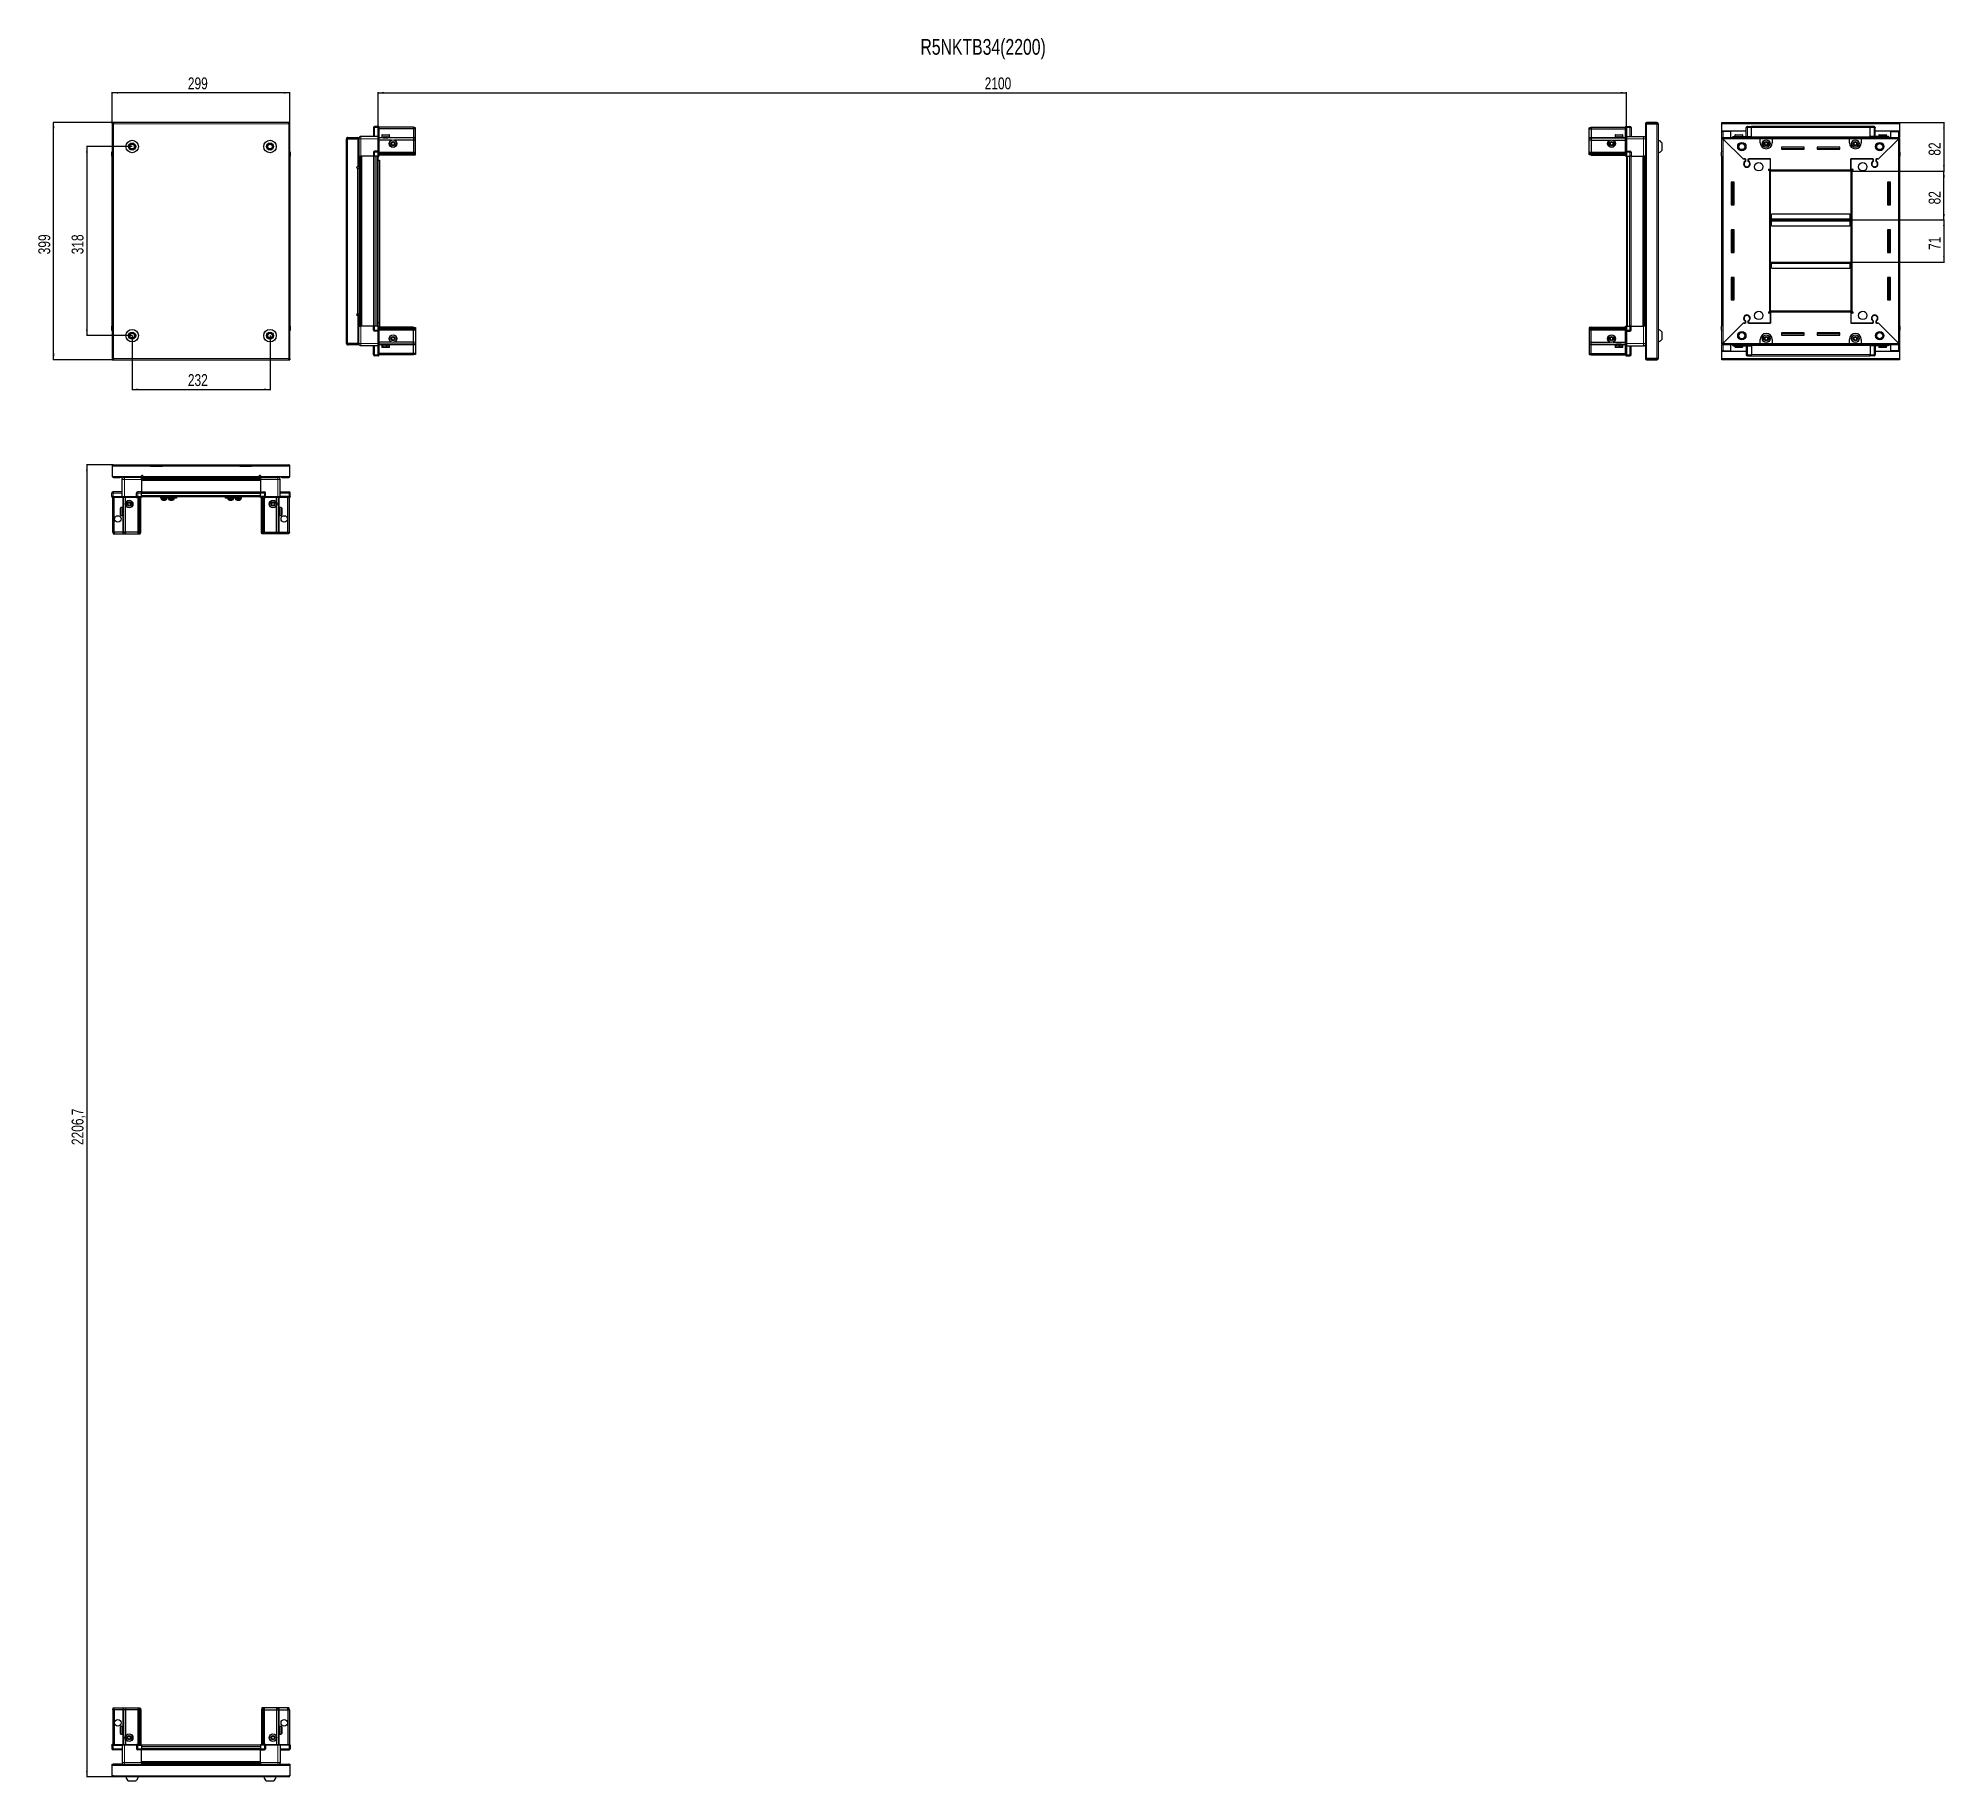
# Model space of a CAD drawing. Header units: millimetres. Extents: x 1004 to 4211, y -1720 to 1211.
import ezdxf

# ---------------------------------------------------------------- set-up
doc = ezdxf.new("R2010")
doc.units = ezdxf.units.MM
doc.layers.add('FORMAT', color=7, linetype='Continuous')
doc.styles.add('SLDTEXTSTYLE0', font='TXT', dxfattribs={"width": 0.75})
doc.dimstyles.new('SLDDIMSTYLE0', dxfattribs={"dimtxt": 20, "dimasz": 10, "dimexe": 0, "dimexo": 0.0625, "dimgap": 5, "dimtad": 2, "dimdec": 1, "dimrnd": 1e-09, "dimzin": 12, "dimdsep": 46, "dimtxsty": 'SLDTEXTSTYLE0', "dimsah": 1, "dimcen": 0.09, "dimadec": 0, "dimazin": 3, "dimtfac": 1, "dimtofl": 0, "dimtmove": 0, "dimatfit": 3, "dimfxl": 0, "dimfrac": 2, "dimtolj": 1, "dimtzin": 12, "dimarcsym": 0})

msp = doc.modelspace()

# ---------------------------------------------------------------- texts
at = {"layer": 'FORMAT', "insert": (2487.67, 1209.63), "char_height": 26.4583, "attachment_point": 1, "style": 'SLDTEXTSTYLE0'}
msp.add_mtext('R5NKTB34(2200)', dxfattribs=at)

# ---------------------------------------------------------------- blocks, each defined once
blk = doc.blocks.new('_D')
at = {"layer": 'FORMAT'}
for p, q in [((1128.1, 1069.2), (1028.6, 1069.2)), ((1029.6, 670.2), (1029.6, 1069.2)), ((1128.1, 670.2), (1028.6, 670.2))]:
    blk.add_line(p, q, dxfattribs=at)
for points in [[(1029.6, 1069.2), (1028, 1059.2), (1031.1, 1059.2)], [(1029.6, 670.2), (1031.1, 680.2), (1028, 680.2)]]:
    blk.add_solid(points, dxfattribs=at)
at = {"layer": 'FORMAT', "insert": (1003.8, 847.5), "char_height": 20, "attachment_point": 1, "rotation": 90, "style": 'SLDTEXTSTYLE0'}
blk.add_mtext('399', dxfattribs=at)
blk = doc.blocks.new('_D_1')
at = {"layer": 'FORMAT'}
for p, q in [((1128.1, 1069.2), (1128.1, 1120.2)), ((1427.1, 1119.2), (1128.1, 1119.2)), ((1427.1, 1069.2), (1427.1, 1120.2))]:
    blk.add_line(p, q, dxfattribs=at)
for points in [[(1128.1, 1119.2), (1138.1, 1117.6), (1138.1, 1120.7)], [(1427.1, 1119.2), (1417.1, 1120.7), (1417.1, 1117.6)]]:
    blk.add_solid(points, dxfattribs=at)
at = {"layer": 'FORMAT', "insert": (1255.4, 1145), "char_height": 20, "attachment_point": 1, "style": 'SLDTEXTSTYLE0'}
blk.add_mtext('299', dxfattribs=at)
blk = doc.blocks.new('_D_2')
at = {"layer": 'FORMAT'}
for p, q in [((1161.6, 710.7), (1161.6, 619.2)), ((1393.6, 710.7), (1393.6, 619.2)), ((1161.6, 620.2), (1393.6, 620.2))]:
    blk.add_line(p, q, dxfattribs=at)
for points in [[(1161.6, 620.2), (1171.6, 618.6), (1171.6, 621.7)], [(1393.6, 620.2), (1383.6, 621.7), (1383.6, 618.6)]]:
    blk.add_solid(points, dxfattribs=at)
at = {"layer": 'FORMAT', "insert": (1255.4, 646), "char_height": 20, "attachment_point": 1, "style": 'SLDTEXTSTYLE0'}
blk.add_mtext('232', dxfattribs=at)
blk = doc.blocks.new('_D_3')
at = {"layer": 'FORMAT'}
for p, q in [((1161.6, 1028.7), (1084.6, 1028.7)), ((1085.6, 1028.7), (1085.6, 710.7)), ((1161.6, 710.7), (1084.6, 710.7))]:
    blk.add_line(p, q, dxfattribs=at)
for points in [[(1085.6, 1028.7), (1084, 1018.7), (1087.1, 1018.7)], [(1085.6, 710.7), (1087.1, 720.7), (1084, 720.7)]]:
    blk.add_solid(points, dxfattribs=at)
at = {"layer": 'FORMAT', "insert": (1059.8, 847.5), "char_height": 20, "attachment_point": 1, "rotation": 90, "style": 'SLDTEXTSTYLE0'}
blk.add_mtext('318', dxfattribs=at)
blk = doc.blocks.new('_D_4')
at = {"layer": 'FORMAT'}
for p, q in [((1575.4, 1012.7), (1575.4, 1120.2)), ((1575.4, 1119.2), (3675.4, 1119.2)), ((3675.4, 1012.7), (3675.4, 1120.2))]:
    blk.add_line(p, q, dxfattribs=at)
for points in [[(1575.4, 1119.2), (1585.4, 1117.6), (1585.4, 1120.7)], [(3675.4, 1119.2), (3665.4, 1120.7), (3665.4, 1117.6)]]:
    blk.add_solid(points, dxfattribs=at)
at = {"layer": 'FORMAT', "insert": (2595.8, 1145), "char_height": 20, "attachment_point": 1, "style": 'SLDTEXTSTYLE0'}
blk.add_mtext('2100', dxfattribs=at)
blk = doc.blocks.new('_D_5')
at = {"layer": 'FORMAT'}
for p, q in [((4135, 1069.2), (4210.5, 1069.2)), ((4209.5, 1069.2), (4209.5, 987.2)), ((4053, 987.2), (4210.5, 987.2))]:
    blk.add_line(p, q, dxfattribs=at)
for points in [[(4209.5, 1069.2), (4207.9, 1059.2), (4211, 1059.2)], [(4209.5, 987.2), (4211, 997.2), (4207.9, 997.2)]]:
    blk.add_solid(points, dxfattribs=at)
at = {"layer": 'FORMAT', "insert": (4183.7, 1013.4), "char_height": 20, "attachment_point": 1, "rotation": 90, "style": 'SLDTEXTSTYLE0'}
blk.add_mtext('82', dxfattribs=at)
blk = doc.blocks.new('_D_6')
at = {"layer": 'FORMAT'}
for p, q in [((4053, 987.2), (4210.5, 987.2)), ((4209.5, 905.2), (4209.5, 987.2)), ((4052, 905.2), (4210.5, 905.2))]:
    blk.add_line(p, q, dxfattribs=at)
for points in [[(4209.5, 987.2), (4207.9, 977.2), (4211, 977.2)], [(4209.5, 905.2), (4211, 915.2), (4207.9, 915.2)]]:
    blk.add_solid(points, dxfattribs=at)
at = {"layer": 'FORMAT', "insert": (4183.7, 931.4), "char_height": 20, "attachment_point": 1, "rotation": 90, "style": 'SLDTEXTSTYLE0'}
blk.add_mtext('82', dxfattribs=at)
blk = doc.blocks.new('_D_7')
at = {"layer": 'FORMAT'}
for p, q in [((4052, 905.2), (4210.5, 905.2)), ((4209.5, 905.2), (4209.5, 834.2)), ((4052, 834.2), (4210.5, 834.2))]:
    blk.add_line(p, q, dxfattribs=at)
for points in [[(4209.5, 905.2), (4207.9, 895.2), (4211, 895.2)], [(4209.5, 834.2), (4211, 844.2), (4207.9, 844.2)]]:
    blk.add_solid(points, dxfattribs=at)
at = {"layer": 'FORMAT', "insert": (4183.7, 854.9), "char_height": 20, "attachment_point": 1, "rotation": 90, "style": 'SLDTEXTSTYLE0'}
blk.add_mtext('71', dxfattribs=at)
blk = doc.blocks.new('_D_8')
at = {"layer": 'FORMAT'}
for p, q in [((1129.7, 493.4), (1084.6, 493.4)), ((1085.6, 493.4), (1085.6, -1713.3)), ((1130.2, -1713.3), (1084.6, -1713.3))]:
    blk.add_line(p, q, dxfattribs=at)
for points in [[(1085.6, 493.4), (1084, 483.4), (1087.1, 483.4)], [(1085.6, -1713.3), (1087.1, -1703.3), (1084, -1703.3)]]:
    blk.add_solid(points, dxfattribs=at)
at = {"layer": 'FORMAT', "insert": (1059.8, -650.6), "char_height": 20, "attachment_point": 1, "rotation": 90, "style": 'SLDTEXTSTYLE0'}
blk.add_mtext('2206,7', dxfattribs=at)

# ---------------------------------------------------------------- dimensions: what is measured, and where the dimension line sits
at = {"layer": 'FORMAT'}
dim = msp.add_linear_dim(base=(1128.09, 1119.18), p1=(1427.09, 1069.18), p2=(1128.09, 1069.18), dimstyle='SLDDIMSTYLE0', dxfattribs=at)
dim.commit()
dim.dimension.update_dxf_attribs({"geometry": '_D_1', "text_midpoint": (1277.59, 1119.18), "dimtype": 160})
for base, p1, p2, angle, picture, middle in [((3675.39, 1119.18), (1575.39, 1012.68), (3675.39, 1012.68), 0, '_D_4', (2625.39, 1119.18)), ((1029.59, 1069.18), (1128.09, 670.18), (1128.09, 1069.18), 90, '_D', (1029.59, 869.68)), ((4209.46, 987.18), (4134.96, 1069.18), (4052.96, 987.18), 90, '_D_5', (4209.46, 1028.18)), ((1085.59, 710.68), (1161.59, 1028.68), (1161.59, 710.68), 90, '_D_3', (1085.59, 869.68)), ((4209.46, 987.18), (4051.96, 905.18), (4052.96, 987.18), 90, '_D_6', (4209.46, 946.18)), ((4209.46, 834.18), (4051.96, 905.18), (4051.96, 834.18), 90, '_D_7', (4209.46, 869.68)), ((1393.59, 620.18), (1161.59, 710.68), (1393.59, 710.68), 0, '_D_2', (1277.59, 620.18)), ((1085.59, -1713.32), (1129.69, 493.38), (1130.19, -1713.32), 90, '_D_8', (1085.59, -609.97))]:
    dim = msp.add_linear_dim(base=base, p1=p1, p2=p2, angle=angle, dimstyle='SLDDIMSTYLE0', dxfattribs=at)
    dim.commit()
    dim.dimension.update_dxf_attribs({"geometry": picture, "text_midpoint": middle, "dimtype": 160})

# ---------------------------------------------------------------- linework, layer by layer
at = {"color": 7, "linetype": 'Continuous', "lineweight": 25}
for p, q in [((1128.09, 1067.68), (1128.09, 1069.18)), ((1130.19, 1069.18), (1128.09, 1069.18)), ((1128.09, 1067.68), (1130.19, 1067.68)), ((1128.09, 1067.68), (1128.09, 1067.08)), ((1128.09, 1067.08), (1128.09, 672.28)), ((1128.09, 1067.08), (1130.19, 1067.08)), ((1130.19, 1069.18), (1130.19, 1067.08)), ((1424.99, 1069.18), (1130.19, 1069.18)), ((1424.99, 1067.08), (1424.99, 1069.18)), ((1427.09, 1069.18), (1424.99, 1069.18)), ((1424.99, 1067.68), (1427.09, 1067.68)), ((1424.99, 1067.08), (1427.09, 1067.08)), ((1427.09, 1067.68), (1427.09, 1069.18)), ((1427.09, 1067.08), (1427.09, 1067.68)), ((1427.09, 672.28), (1427.09, 1067.08)), ((1567.54, 1060.68), (1567.54, 1045.68)), ((1575.54, 1062.68), (1569.54, 1062.68)), ((1575.54, 1062.68), (1575.88, 1062.68)), ((1575.54, 1062.68), (1575.54, 1060.68)), ((1575.54, 1045.88), (1575.54, 1060.68)), ((1575.54, 1045.88), (1575.54, 1060.68)), ((1576.74, 1062.18), (1575.88, 1062.68)), ((1576.74, 1060.68), (1576.74, 1062.18)), ((1635.04, 1061.18), (1576.74, 1061.18)), ((1576.74, 1060.68), (1576.74, 1045.88)), ((1635.04, 1058.68), (1576.74, 1058.68)), ((1635.04, 1061.18), (1635.04, 1058.68)), ((1638.04, 1060.38), (1635.04, 1061.18)), ((1635.04, 1058.68), (1635.04, 1044.18)), ((1638.04, 1058.53), (1635.04, 1058.68)), ((1638.04, 1058.53), (1638.04, 1060.38)), ((1638.04, 1044.18), (1638.04, 1058.53)), ((3612.74, 1060.38), (3615.74, 1061.18)), ((3612.74, 1058.53), (3612.74, 1060.38)), ((3612.74, 1058.53), (3615.74, 1058.68)), ((3612.74, 1044.18), (3612.74, 1058.53)), ((3615.74, 1061.18), (3615.74, 1058.68)), ((3615.74, 1061.18), (3674.04, 1061.18)), ((3615.74, 1058.68), (3615.74, 1044.18)), ((3615.74, 1058.68), (3674.04, 1058.68)), ((3674.91, 1062.68), (3674.04, 1062.18)), ((3674.91, 1062.68), (3674.04, 1062.18)), ((3674.04, 1062.18), (3674.04, 1060.68)), ((3674.04, 1045.88), (3674.04, 1060.68)), ((3675.24, 1062.68), (3674.91, 1062.68)), ((3675.24, 1062.68), (3674.91, 1062.68)), ((3675.24, 1062.68), (3675.24, 1062.68)), ((3675.24, 1060.68), (3675.24, 1062.68)), ((3675.24, 1062.68), (3681.24, 1062.68)), ((3675.24, 1060.68), (3675.24, 1045.88)), ((3683.24, 1060.68), (3683.24, 1045.68)), ((3707.24, 1067.08), (3707.24, 1054.68)), ((3708.74, 1067.08), (3708.74, 1054.68)), ((3709.24, 1054.18), (3709.24, 1067.08)), ((3709.24, 1067.08), (3726.64, 1067.08)), ((3726.64, 1069.18), (3709.34, 1069.18)), ((3726.64, 1067.68), (3709.34, 1067.68)), ((3726.64, 1067.68), (3726.64, 1069.18)), ((3726.64, 1067.08), (3728.74, 1067.08)), ((3728.74, 1067.08), (3728.74, 672.28)), ((3835.96, 1069.18), (4134.96, 1069.18)), ((3835.96, 1067.08), (3835.96, 1069.18)), ((3835.96, 1054.68), (3835.96, 1067.08)), ((3876.96, 1045.68), (3876.96, 1060.68)), ((3877.64, 1062.18), (3877.64, 1062.18)), ((3878.96, 1062.68), (3885.46, 1062.68)), ((3878.96, 1062.68), (3885.46, 1062.68)), ((3885.46, 1062.68), (3885.46, 1062.68)), ((3885.46, 1062.68), (3885.46, 1062.68)), ((3885.46, 1062.68), (3885.46, 1060.68)), ((4085.46, 1062.53), (3885.46, 1062.53)), ((3885.46, 1045.68), (3885.46, 1060.68)), ((4085.46, 1062.68), (4085.46, 1062.68)), ((4091.96, 1062.68), (4085.46, 1062.68)), ((4091.96, 1062.68), (4085.46, 1062.68)), ((4085.46, 1062.68), (4085.46, 1060.68)), ((4085.46, 1045.68), (4085.46, 1060.68)), ((4093.96, 1060.68), (4093.96, 1060.68)), ((4093.96, 1045.68), (4093.96, 1060.68)), ((4134.96, 1069.18), (4134.96, 1067.08)), ((4134.96, 1067.08), (4134.96, 1054.68)), ((1523.54, 1041.83), (1522.04, 1041.83)), ((1522.04, 1041.33), (1522.04, 1041.83)), ((1522.04, 698.03), (1522.04, 1041.33)), ((1524.14, 1042.43), (1524.14, 1043.93)), ((1524.14, 1043.93), (1525.04, 1043.93)), ((1524.14, 1042.43), (1525.04, 1042.43)), ((1524.14, 1041.93), (1541.54, 1041.93)), ((1525.04, 1042.43), (1525.04, 1043.93)), ((1525.04, 1043.93), (1541.54, 1043.93)), ((1525.04, 1042.43), (1541.54, 1042.43)), ((1541.54, 1042.43), (1541.54, 1043.93)), ((1543.04, 1041.93), (1541.54, 1041.93)), ((1541.54, 1041.93), (1541.54, 994.43)), ((1543.04, 1041.68), (1543.04, 1012.68)), ((1575.54, 1045.68), (1546.54, 1045.68)), ((1575.54, 1045.68), (1575.54, 1045.88)), ((1575.54, 1045.68), (1576.74, 1045.68)), ((1575.54, 1041.68), (1575.54, 1045.68)), ((1575.54, 1021.38), (1575.54, 1041.68)), ((1576.74, 1045.88), (1576.74, 1045.68)), ((1576.74, 1045.68), (1576.74, 1041.68)), ((1635.04, 1043.18), (1576.74, 1043.18)), ((1576.74, 1041.68), (1576.74, 1021.38)), ((1598.04, 1039.68), (1576.74, 1039.68)), ((1581.54, 1047.58), (1581.54, 1045.18)), ((1581.54, 1045.18), (1581.54, 1044.68)), ((1581.54, 1044.68), (1581.68, 1044.68)), ((1581.87, 1045.18), (1581.68, 1045.18)), ((1581.68, 1045.18), (1581.68, 1044.68)), ((1581.68, 1044.68), (1581.87, 1044.68)), ((1581.87, 1045.18), (1581.87, 1044.68)), ((1581.87, 1044.68), (1582.4, 1044.68)), ((1582.34, 1048.38), (1589.51, 1048.38)), ((1582.8, 1045.18), (1582.4, 1045.18)), ((1582.4, 1045.18), (1582.4, 1044.68)), ((1582.4, 1044.68), (1582.8, 1044.68)), ((1582.8, 1045.18), (1582.8, 1044.68)), ((1582.8, 1044.68), (1583.67, 1044.68)), ((1583.64, 1044.68), (1583.64, 1044.58)), ((1583.64, 1044.58), (1592.44, 1044.58)), ((1584.24, 1045.18), (1583.67, 1045.18)), ((1583.67, 1045.18), (1583.67, 1044.68)), ((1583.67, 1044.68), (1584.24, 1044.68)), ((1584.04, 1044.18), (1584.73, 1043.7)), ((1584.04, 1044.18), (1589.07, 1044.18)), ((1584.73, 1043.7), (1584.04, 1043.22)), ((1584.04, 1043.22), (1584.04, 1043.18)), ((1584.04, 1043.22), (1589.07, 1043.22)), ((1584.24, 1045.18), (1584.24, 1044.68)), ((1584.24, 1044.68), (1585.37, 1044.68)), ((1584.73, 1043.7), (1588.9, 1043.7)), ((1586.06, 1045.18), (1585.37, 1045.18)), ((1585.37, 1045.18), (1585.37, 1044.68)), ((1585.37, 1044.68), (1586.06, 1044.68)), ((1586.06, 1045.18), (1586.06, 1044.68)), ((1586.06, 1044.68), (1587.33, 1044.68)), ((1588.06, 1045.18), (1587.33, 1045.18)), ((1587.33, 1045.18), (1587.33, 1044.68)), ((1587.33, 1044.68), (1587.56, 1044.68)), ((1587.56, 1045.18), (1587.56, 1044.68)), ((1588.06, 1045.18), (1588.06, 1044.68)), ((1588.06, 1045.18), (1588.06, 1044.68)), ((1588.06, 1044.68), (1589.36, 1044.68)), ((1588.06, 1044.68), (1588.06, 1044.68)), ((1588.9, 1043.7), (1591.35, 1043.7)), ((1589.07, 1044.18), (1592.04, 1044.18)), ((1589.07, 1043.22), (1592.04, 1043.22)), ((1590.07, 1045.18), (1589.36, 1045.18)), ((1589.36, 1045.18), (1589.36, 1044.68)), ((1589.42, 1045.18), (1589.42, 1044.68)), ((1589.42, 1044.68), (1590.07, 1044.68)), ((1589.51, 1048.38), (1593.74, 1048.38)), ((1590.07, 1045.18), (1590.07, 1044.68)), ((1590.07, 1044.68), (1591.26, 1044.68)), ((1591.88, 1045.18), (1591.26, 1045.18)), ((1591.26, 1045.18), (1591.26, 1044.68)), ((1591.26, 1044.68), (1591.88, 1044.68)), ((1591.35, 1043.7), (1592.04, 1044.18)), ((1592.04, 1043.22), (1591.35, 1043.7)), ((1591.88, 1045.18), (1591.88, 1044.68)), ((1591.88, 1044.68), (1592.85, 1044.68)), ((1592.04, 1043.18), (1592.04, 1043.22)), ((1592.44, 1044.58), (1592.44, 1044.68)), ((1593.31, 1045.18), (1592.85, 1045.18)), ((1592.85, 1045.18), (1592.85, 1044.68)), ((1592.85, 1044.68), (1593.31, 1044.68)), ((1593.31, 1045.18), (1593.31, 1044.68)), ((1593.31, 1044.68), (1593.97, 1044.68)), ((1594.23, 1045.18), (1593.97, 1045.18)), ((1593.97, 1045.18), (1593.97, 1044.68)), ((1593.97, 1044.68), (1594.23, 1044.68)), ((1594.23, 1045.18), (1594.23, 1044.68)), ((1594.23, 1044.68), (1594.5, 1044.68)), ((1594.54, 1045.18), (1594.5, 1045.18)), ((1594.5, 1045.18), (1594.5, 1044.68)), ((1594.5, 1044.68), (1594.54, 1044.68)), ((1594.54, 1045.18), (1594.54, 1047.58)), ((1594.54, 1045.18), (1594.54, 1044.68)), ((1635.04, 1039.68), (1603.04, 1039.68)), ((1635.04, 1044.18), (1635.04, 1043.18)), ((1635.04, 1043.18), (1635.04, 1039.68)), ((1638.04, 1042.38), (1635.04, 1043.18)), ((1635.04, 1039.68), (1635.04, 1019.18)), ((1635.04, 1039.68), (1638.04, 1039.35)), ((1638.04, 1042.38), (1638.04, 1044.18)), ((1638.04, 1039.35), (1638.04, 1042.38)), ((1638.04, 1019.18), (1638.04, 1039.35)), ((3612.74, 1042.38), (3612.74, 1044.18)), ((3612.74, 1042.38), (3615.74, 1043.18)), ((3612.74, 1039.35), (3612.74, 1042.38)), ((3615.74, 1039.68), (3612.74, 1039.35)), ((3612.74, 1019.18), (3612.74, 1039.35)), ((3615.74, 1044.18), (3615.74, 1043.18)), ((3615.74, 1043.18), (3615.74, 1039.68)), ((3615.74, 1043.18), (3674.04, 1043.18)), ((3615.74, 1039.68), (3615.74, 1019.18)), ((3615.74, 1039.68), (3647.74, 1039.68)), ((3652.74, 1039.68), (3674.04, 1039.68)), ((3656.24, 1047.58), (3656.24, 1044.68)), ((3656.24, 1044.68), (3656.28, 1044.68)), ((3656.4, 1045.18), (3656.28, 1045.18)), ((3656.28, 1045.18), (3656.28, 1044.68)), ((3656.28, 1044.68), (3656.4, 1044.68)), ((3656.4, 1045.18), (3656.4, 1044.68)), ((3656.4, 1044.68), (3656.81, 1044.68)), ((3657.15, 1045.18), (3656.81, 1045.18)), ((3656.81, 1045.18), (3656.81, 1044.68)), ((3656.81, 1044.68), (3657.15, 1044.68)), ((3657.04, 1048.38), (3668.44, 1048.38)), ((3657.15, 1045.18), (3657.15, 1044.68)), ((3657.15, 1044.68), (3657.92, 1044.68)), ((3658.45, 1045.18), (3657.92, 1045.18)), ((3657.92, 1045.18), (3657.92, 1044.68)), ((3657.92, 1044.68), (3658.45, 1044.68)), ((3658.34, 1044.68), (3658.34, 1044.58)), ((3658.34, 1044.58), (3667.14, 1044.58)), ((3658.45, 1045.18), (3658.45, 1044.68)), ((3658.45, 1044.68), (3659.51, 1044.68)), ((3658.74, 1044.18), (3659.43, 1043.7)), ((3658.74, 1044.18), (3666.74, 1044.18)), ((3659.43, 1043.7), (3658.74, 1043.22)), ((3658.74, 1043.22), (3658.74, 1043.18)), ((3658.74, 1043.22), (3666.74, 1043.22)), ((3659.43, 1043.7), (3666.05, 1043.7)), ((3660.17, 1045.18), (3659.51, 1045.18)), ((3659.51, 1045.18), (3659.51, 1044.68)), ((3659.51, 1044.68), (3660.17, 1044.68)), ((3660.17, 1045.18), (3660.17, 1044.68)), ((3660.17, 1044.68), (3661.41, 1044.68)), ((3662.14, 1045.18), (3661.41, 1045.18)), ((3661.41, 1045.18), (3661.41, 1044.68)), ((3661.41, 1044.68), (3661.84, 1044.68)), ((3661.84, 1045.18), (3661.84, 1044.68)), ((3662.14, 1045.18), (3662.14, 1044.68)), ((3662.14, 1044.68), (3663.44, 1044.68)), ((3664.17, 1045.18), (3663.44, 1045.18)), ((3663.44, 1045.18), (3663.44, 1044.68)), ((3663.71, 1045.18), (3663.71, 1044.68)), ((3663.71, 1044.68), (3664.17, 1044.68)), ((3664.17, 1045.18), (3664.17, 1044.68)), ((3664.17, 1044.68), (3665.4, 1044.68)), ((3666.06, 1045.18), (3665.4, 1045.18)), ((3665.4, 1045.18), (3665.4, 1044.68)), ((3665.4, 1044.68), (3666.06, 1044.68)), ((3666.05, 1043.7), (3666.74, 1044.18)), ((3666.74, 1043.22), (3666.05, 1043.7)), ((3666.06, 1045.18), (3666.06, 1044.68)), ((3666.06, 1044.68), (3667.1, 1044.68)), ((3666.74, 1043.18), (3666.74, 1043.22)), ((3667.62, 1045.18), (3667.1, 1045.18)), ((3667.1, 1045.18), (3667.1, 1044.68)), ((3667.1, 1044.68), (3667.62, 1044.68)), ((3667.14, 1044.58), (3667.14, 1044.68)), ((3667.62, 1045.18), (3667.62, 1044.68)), ((3667.62, 1044.68), (3668.38, 1044.68)), ((3668.71, 1045.18), (3668.38, 1045.18)), ((3668.38, 1045.18), (3668.38, 1044.68)), ((3668.38, 1044.68), (3668.71, 1044.68)), ((3668.71, 1045.18), (3668.71, 1044.68)), ((3668.71, 1044.68), (3669.11, 1044.68)), ((3669.22, 1045.18), (3669.11, 1045.18)), ((3669.11, 1045.18), (3669.11, 1044.68)), ((3669.11, 1044.68), (3669.22, 1044.68)), ((3669.22, 1045.18), (3669.22, 1044.68)), ((3669.22, 1044.68), (3669.24, 1044.68)), ((3669.24, 1044.68), (3669.24, 1047.58)), ((3674.04, 1045.68), (3674.04, 1045.88)), ((3675.24, 1045.68), (3674.04, 1045.68)), ((3674.04, 1041.68), (3674.04, 1045.68)), ((3674.04, 1021.38), (3674.04, 1041.68)), ((3675.24, 1045.88), (3675.24, 1045.68)), ((3675.24, 1045.68), (3675.24, 1041.68)), ((3675.24, 1045.68), (3704.24, 1045.68)), ((3675.24, 1041.68), (3675.24, 1021.38)), ((3707.14, 1054.18), (3707.14, 685.18)), ((3707.14, 1054.18), (3709.24, 1054.18)), ((3707.24, 1054.68), (3708.74, 1054.68)), ((3735.34, 1022.68), (3735.34, 1034.68)), ((3876.96, 1054.68), (3835.96, 1054.68)), ((3835.96, 1054.18), (3835.96, 1054.68)), ((3835.96, 1043.93), (3835.96, 1054.18)), ((3835.96, 1054.18), (3838.06, 1054.18)), ((3835.96, 1042.43), (3835.96, 1043.93)), ((3835.96, 1043.93), (3836.96, 1043.93)), ((3835.96, 1041.93), (3835.96, 1042.43)), ((3835.96, 1042.43), (3836.96, 1042.43)), ((3835.96, 697.43), (3835.96, 1041.93)), ((3837.46, 1041.93), (3835.96, 1041.93)), ((3836.96, 1042.43), (3836.96, 1043.93)), ((3836.96, 1043.93), (3900.46, 1043.93)), ((3837.46, 1054.18), (3837.46, 1054.68)), ((3837.56, 1041.83), (3871.46, 1007.93)), ((3850.96, 1054.18), (3838.06, 1054.18)), ((3872.16, 1007.23), (3838.06, 1041.33)), ((3850.96, 1043.93), (3850.96, 1054.18)), ((3856.46, 1045.68), (3885.46, 1045.68)), ((3857.96, 1047.58), (3857.96, 1045.68)), ((3858.76, 1048.38), (3870.16, 1048.38)), ((3870.96, 1045.68), (3870.96, 1047.58)), ((3885.38, 1043.93), (3885.46, 1045.65)), ((3885.46, 1045.68), (3885.46, 1045.18)), ((3885.46, 1044.53), (4085.46, 1044.53)), ((3900.46, 1041.83), (3900.46, 1043.93)), ((3900.46, 1043.93), (3920.46, 1043.93)), ((3900.46, 1042.43), (3920.46, 1042.43)), ((3900.46, 1034.93), (3900.46, 1041.83)), ((3920.46, 1043.93), (3920.46, 1041.83)), ((3920.46, 1043.93), (4050.46, 1043.93)), ((3920.46, 1041.83), (3920.46, 1034.93)), ((3974.46, 1027.68), (3936.46, 1027.68)), ((3936.46, 1027.68), (3936.46, 1024.18)), ((3974.46, 1024.18), (3974.46, 1027.68)), ((4034.46, 1027.68), (3996.46, 1027.68)), ((3996.46, 1027.68), (3996.46, 1024.18)), ((4034.46, 1024.18), (4034.46, 1027.68)), ((4050.46, 1041.83), (4050.46, 1043.93)), ((4050.46, 1043.93), (4070.46, 1043.93)), ((4050.46, 1042.43), (4070.46, 1042.43)), ((4050.46, 1034.93), (4050.46, 1041.83)), ((4070.46, 1043.93), (4133.96, 1043.93)), ((4070.46, 1043.93), (4070.46, 1041.83)), ((4070.46, 1041.83), (4070.46, 1034.93)), ((4085.46, 1045.68), (4085.46, 1045.18)), ((4114.46, 1045.68), (4085.46, 1045.68)), ((4085.46, 1045.65), (4085.53, 1043.93)), ((4134.96, 1054.68), (4093.96, 1054.68)), ((4132.86, 1041.33), (4098.76, 1007.23)), ((4099.46, 1007.93), (4133.36, 1041.83)), ((4099.96, 1047.58), (4099.96, 1045.68)), ((4100.76, 1048.38), (4112.16, 1048.38)), ((4112.96, 1045.68), (4112.96, 1047.58)), ((4119.96, 1043.93), (4119.96, 1054.18)), ((4119.96, 1054.18), (4132.86, 1054.18)), ((4132.86, 1054.18), (4134.96, 1054.18)), ((4133.46, 1054.18), (4133.46, 1054.68)), ((4133.46, 1041.93), (4134.96, 1041.93)), ((4133.96, 1042.43), (4133.96, 1043.93)), ((4133.96, 1043.93), (4134.96, 1043.93)), ((4133.96, 1042.43), (4134.96, 1042.43)), ((4134.96, 1054.18), (4134.96, 1054.68)), ((4134.96, 1054.18), (4134.96, 1043.93)), ((4134.96, 1042.43), (4134.96, 1043.93)), ((4134.96, 1042.43), (4134.96, 1041.93)), ((4134.96, 1041.93), (4134.96, 697.43)), ((1127.59, 1019.18), (1127.59, 1012.68)), ((1127.59, 1012.68), (1127.59, 1019.18)), ((1127.59, 1012.68), (1127.59, 1012.68)), ((1128.09, 1012.68), (1127.59, 1012.68)), ((1127.74, 1012.68), (1127.74, 726.68)), ((1427.09, 1020.51), (1427.09, 1020.51)), ((1427.09, 1012.68), (1427.59, 1012.68)), ((1427.44, 726.68), (1427.44, 1012.68)), ((1427.59, 1019.18), (1427.59, 1012.68)), ((1427.59, 1012.68), (1427.59, 1019.18)), ((1427.59, 1012.68), (1427.59, 1012.68)), ((1427.59, 1012.68), (1427.59, 1012.68)), ((1541.54, 994.43), (1540.19, 994.43)), ((1541.54, 1015.43), (1543.04, 1015.43)), ((1543.04, 1012.68), (1541.54, 1012.68)), ((1543.69, 726.68), (1543.69, 1012.68)), ((1545.49, 1012.68), (1545.49, 726.68)), ((1545.52, 1012.68), (1545.52, 726.68)), ((1567.54, 1012.68), (1546.54, 1012.68)), ((1567.54, 1019.18), (1567.54, 1012.68)), ((1567.54, 1012.68), (1569.54, 1012.68)), ((1568.19, 726.68), (1568.19, 1012.68)), ((1575.54, 1021.18), (1569.54, 1021.18)), ((1575.54, 1012.68), (1569.54, 1012.68)), ((1575.39, 726.68), (1575.39, 1012.68)), ((1575.39, 1005.68), (1577.89, 1005.68)), ((1575.54, 1021.18), (1575.54, 1021.38)), ((1575.54, 1021.18), (1575.54, 1019.18)), ((1575.54, 1021.18), (1576.74, 1021.18)), ((1575.54, 1012.68), (1575.54, 1019.18)), ((1575.54, 1012.68), (1575.54, 1019.18)), ((1575.54, 1012.68), (1575.88, 1012.68)), ((1575.54, 1012.68), (1575.54, 1012.68)), ((1575.88, 1012.68), (1575.88, 1019.18)), ((1576.74, 1012.68), (1575.88, 1012.68)), ((1575.88, 1012.68), (1575.88, 1012.68)), ((1576.74, 1021.38), (1576.74, 1021.18)), ((1576.74, 1020.51), (1576.74, 1021.18)), ((1576.74, 1020.51), (1576.74, 1012.68)), ((1635.04, 1018.18), (1576.74, 1018.18)), ((1635.04, 1017.18), (1576.74, 1017.18)), ((1635.04, 1015.68), (1576.74, 1015.68)), ((1635.04, 1014.18), (1576.74, 1014.18)), ((1577.89, 1005.68), (1577.89, 732.18)), ((1635.04, 1019.18), (1635.04, 1018.18)), ((1635.04, 1018.18), (1635.04, 1017.18)), ((1635.04, 1018.18), (1638.04, 1017.38)), ((1635.04, 1017.18), (1635.04, 1015.68)), ((1635.04, 1017.18), (1638.04, 1016.64)), ((1635.04, 1015.68), (1638.04, 1016.14)), ((1635.04, 1015.68), (1635.04, 1014.18)), ((1635.04, 1014.18), (1638.04, 1014.99)), ((1638.04, 1017.38), (1638.04, 1019.18)), ((1638.04, 1016.64), (1638.04, 1017.38)), ((1638.04, 1016.14), (1638.04, 1016.64)), ((1638.04, 1014.99), (1638.04, 1016.14)), ((3612.74, 1017.38), (3612.74, 1019.18)), ((3615.74, 1018.18), (3612.74, 1017.38)), ((3612.74, 1016.64), (3612.74, 1017.38)), ((3615.74, 1017.18), (3612.74, 1016.64)), ((3612.74, 1016.14), (3612.74, 1016.64)), ((3615.74, 1015.68), (3612.74, 1016.14)), ((3612.74, 1014.99), (3612.74, 1016.14)), ((3615.74, 1014.18), (3612.74, 1014.99)), ((3615.74, 1019.18), (3615.74, 1018.18)), ((3615.74, 1018.18), (3615.74, 1017.18)), ((3615.74, 1018.18), (3674.04, 1018.18)), ((3615.74, 1017.18), (3674.04, 1017.18)), ((3615.74, 1017.18), (3615.74, 1015.68)), ((3615.74, 1015.68), (3674.04, 1015.68)), ((3615.74, 1015.68), (3615.74, 1014.18)), ((3615.74, 1014.18), (3674.04, 1014.18)), ((3674.04, 1021.18), (3674.04, 1021.38)), ((3675.24, 1021.18), (3674.04, 1021.18)), ((3674.04, 1021.18), (3674.04, 1020.51)), ((3674.04, 1012.68), (3674.04, 1020.51)), ((3674.91, 1012.68), (3674.04, 1012.68)), ((3674.91, 1019.18), (3674.91, 1012.68)), ((3675.24, 1012.68), (3674.91, 1012.68)), ((3675.24, 1021.38), (3675.24, 1021.18)), ((3675.24, 1019.18), (3675.24, 1021.18)), ((3675.24, 1021.18), (3681.24, 1021.18)), ((3675.24, 1019.18), (3675.24, 1021.18)), ((3675.24, 1019.18), (3675.24, 1012.68)), ((3675.24, 1012.68), (3681.24, 1012.68)), ((3675.39, 1012.68), (3675.39, 726.68)), ((3683.24, 1012.68), (3681.24, 1012.68)), ((3682.59, 1012.68), (3682.59, 726.68)), ((3683.24, 1019.18), (3683.24, 1012.68)), ((3683.24, 1012.68), (3704.24, 1012.68)), ((3705.27, 726.68), (3705.27, 1012.68)), ((3705.3, 726.68), (3705.3, 1012.68)), ((3707.09, 1012.68), (3707.09, 726.68)), ((3835.46, 1019.18), (3835.46, 1012.68)), ((3835.46, 1012.68), (3835.46, 1019.18)), ((3835.46, 1012.68), (3835.46, 1012.68)), ((3835.96, 1012.68), (3835.46, 1012.68)), ((3835.61, 1012.68), (3835.61, 726.68)), ((3871.46, 1007.93), (3875.66, 1007.93)), ((3872.86, 1007.93), (3872.16, 1007.23)), ((3874.96, 1007.93), (3872.86, 1007.93)), ((3874.96, 1007.93), (3874.96, 1004.04)), ((3875.66, 1007.93), (3875.66, 1003.65)), ((3875.96, 995.07), (3875.96, 994.31)), ((3880.26, 1007.93), (3917.96, 1007.93)), ((3880.26, 1003.65), (3880.26, 1007.93)), ((3880.96, 1004.04), (3880.96, 1007.93)), ((3917.96, 1007.93), (3880.96, 1007.93)), ((3917.96, 990.68), (3917.96, 1007.93)), ((3917.96, 989.28), (3917.96, 1007.93)), ((3974.46, 1024.93), (3936.46, 1024.93)), ((3936.46, 1024.18), (3974.46, 1024.18)), ((4034.46, 1024.93), (3996.46, 1024.93)), ((3996.46, 1024.18), (4034.46, 1024.18)), ((4052.96, 1007.93), (4052.96, 990.68)), ((4089.96, 1007.93), (4052.96, 1007.93)), ((4052.96, 1007.93), (4090.66, 1007.93)), ((4052.96, 989.28), (4052.96, 1007.93)), ((4089.96, 1007.93), (4089.96, 1004.04)), ((4090.66, 1007.93), (4090.66, 1003.65)), ((4094.96, 995.07), (4094.96, 994.31)), ((4095.26, 1007.93), (4099.46, 1007.93)), ((4095.26, 1003.65), (4095.26, 1007.93)), ((4098.06, 1007.93), (4095.96, 1007.93)), ((4095.96, 1004.04), (4095.96, 1007.93)), ((4098.76, 1007.23), (4098.06, 1007.93)), ((4134.96, 1020.51), (4134.96, 1020.51)), ((4134.96, 1012.68), (4135.46, 1012.68)), ((4135.31, 726.68), (4135.31, 1012.68)), ((4135.46, 1019.18), (4135.46, 1012.68)), ((4135.46, 1012.68), (4135.46, 1019.18)), ((4135.46, 1012.68), (4135.46, 1012.68)), ((4135.46, 1012.68), (4135.46, 1012.68)), ((1540.19, 992.43), (1540.94, 992.43)), ((1540.94, 992.43), (1543.04, 992.43)), ((1543.04, 992.43), (1543.04, 746.93)), ((3856.46, 968.68), (3851.46, 968.68)), ((3851.46, 968.68), (3851.46, 930.68)), ((3853.61, 930.68), (3853.61, 968.68)), ((3855.4, 930.68), (3855.4, 968.68)), ((3855.44, 930.68), (3855.44, 968.68)), ((3856.46, 930.68), (3856.46, 968.68)), ((3915.11, 990.68), (3917.96, 990.68)), ((3915.86, 988.68), (3915.11, 988.68)), ((3915.86, 988.68), (3917.96, 988.68)), ((3917.96, 989.68), (3915.96, 989.68)), ((3915.96, 989.68), (3915.96, 988.68)), ((3917.96, 987.18), (3917.96, 989.28)), ((3917.96, 752.18), (3917.96, 987.18)), ((4052.96, 987.18), (3917.96, 987.18)), ((4052.96, 990.68), (4055.81, 990.68)), ((4054.96, 989.68), (4052.96, 989.68)), ((4052.96, 989.28), (4052.96, 987.18)), ((4052.96, 988.68), (4055.06, 988.68)), ((4052.96, 987.18), (4052.96, 752.18)), ((4054.96, 988.68), (4054.96, 989.68)), ((4055.81, 988.68), (4055.06, 988.68)), ((4114.46, 968.68), (4114.46, 930.68)), ((4119.46, 968.68), (4114.46, 968.68)), ((4115.48, 968.68), (4115.48, 930.68)), ((4115.52, 968.68), (4115.52, 930.68)), ((4117.31, 968.68), (4117.31, 930.68)), ((4119.46, 930.68), (4119.46, 968.68)), ((3851.46, 930.68), (3856.46, 930.68)), ((4114.46, 930.68), (4119.46, 930.68)), ((3918.71, 905.18), (3917.96, 905.18)), ((3918.96, 908.03), (3918.71, 908.03)), ((3918.71, 908.03), (3918.71, 905.18)), ((3918.71, 905.18), (3918.71, 902.33)), ((3918.71, 902.33), (3918.96, 902.33)), ((3919.96, 915.18), (3918.96, 914.18)), ((3918.96, 914.18), (3918.96, 907.28)), ((3918.96, 905.18), (3918.96, 907.28)), ((4051.96, 905.18), (3918.96, 905.18)), ((3918.96, 903.08), (3918.96, 905.18)), ((3918.96, 903.08), (3918.96, 896.18)), ((4050.96, 915.18), (3919.96, 915.18)), ((4051.96, 914.18), (4050.96, 915.18)), ((4051.96, 907.28), (4051.96, 914.18)), ((4052.21, 908.03), (4051.96, 908.03)), ((4051.96, 907.28), (4051.96, 905.18)), ((4051.96, 905.18), (4051.96, 903.08)), ((4051.96, 896.18), (4051.96, 903.08)), ((4051.96, 902.33), (4052.21, 902.33)), ((4052.21, 905.18), (4052.21, 908.03)), ((4052.96, 905.18), (4052.21, 905.18)), ((4052.21, 902.33), (4052.21, 905.18)), ((3856.46, 888.68), (3851.46, 888.68)), ((3851.46, 888.68), (3851.46, 850.68)), ((3853.61, 850.68), (3853.61, 888.68)), ((3855.4, 850.68), (3855.4, 888.68)), ((3855.44, 850.68), (3855.44, 888.68)), ((3856.46, 850.68), (3856.46, 888.68)), ((3918.96, 896.18), (3919.96, 895.18)), ((3919.96, 895.18), (4050.96, 895.18)), ((4050.96, 895.18), (4051.96, 896.18)), ((4114.46, 888.68), (4114.46, 850.68)), ((4119.46, 888.68), (4114.46, 888.68)), ((4115.48, 888.68), (4115.48, 850.68)), ((4115.52, 888.68), (4115.52, 850.68)), ((4117.31, 888.68), (4117.31, 850.68)), ((4119.46, 850.68), (4119.46, 888.68)), ((3851.46, 850.68), (3856.46, 850.68)), ((3917.96, 834.18), (3918.71, 834.18)), ((3918.71, 834.18), (3918.71, 831.33)), ((3918.96, 834.18), (4051.96, 834.18)), ((3918.96, 832.08), (3918.96, 834.18)), ((4051.96, 834.18), (4051.96, 832.08)), ((4052.21, 831.33), (4052.21, 834.18)), ((4052.21, 834.18), (4052.96, 834.18)), ((4114.46, 850.68), (4119.46, 850.68)), ((3856.46, 808.68), (3851.46, 808.68)), ((3851.46, 808.68), (3851.46, 770.68)), ((3853.61, 770.68), (3853.61, 808.68)), ((3855.4, 770.68), (3855.4, 808.68)), ((3855.44, 770.68), (3855.44, 808.68)), ((3856.46, 770.68), (3856.46, 808.68)), ((3918.71, 831.33), (3918.96, 831.33)), ((3918.96, 832.08), (3918.96, 825.18)), ((3918.96, 825.18), (3919.96, 824.18)), ((3919.96, 824.18), (4050.96, 824.18)), ((4050.96, 824.18), (4051.96, 825.18)), ((4051.96, 825.18), (4051.96, 832.08)), ((4051.96, 831.33), (4052.21, 831.33)), ((4114.46, 808.68), (4114.46, 770.68)), ((4119.46, 808.68), (4114.46, 808.68)), ((4115.48, 808.68), (4115.48, 770.68)), ((4115.52, 808.68), (4115.52, 770.68)), ((4117.31, 808.68), (4117.31, 770.68)), ((4119.46, 770.68), (4119.46, 808.68)), ((3851.46, 770.68), (3856.46, 770.68)), ((4114.46, 770.68), (4119.46, 770.68)), ((1540.94, 746.93), (1540.19, 746.93)), ((1540.19, 744.93), (1541.54, 744.93)), ((1543.04, 746.93), (1540.94, 746.93)), ((1541.54, 744.93), (1541.54, 697.43)), ((3875.96, 745.06), (3875.96, 744.3)), ((3915.11, 750.68), (3915.86, 750.68)), ((3917.96, 748.68), (3915.11, 748.68)), ((3917.96, 750.68), (3915.86, 750.68)), ((3915.96, 750.68), (3915.96, 749.68)), ((3915.96, 749.68), (3917.96, 749.68)), ((3917.96, 750.08), (3917.96, 752.18)), ((3917.96, 752.18), (4052.96, 752.18)), ((3917.96, 750.08), (3917.96, 731.43)), ((3917.96, 731.43), (3917.96, 748.68)), ((4052.96, 752.18), (4052.96, 750.08)), ((4055.06, 750.68), (4052.96, 750.68)), ((4052.96, 750.08), (4052.96, 731.43)), ((4052.96, 749.68), (4054.96, 749.68)), ((4052.96, 748.68), (4052.96, 731.43)), ((4055.81, 748.68), (4052.96, 748.68)), ((4054.96, 749.68), (4054.96, 750.68)), ((4055.06, 750.68), (4055.81, 750.68)), ((4094.96, 745.06), (4094.96, 744.3)), ((1127.59, 726.68), (1127.59, 726.68)), ((1127.59, 720.18), (1127.59, 726.68)), ((1127.59, 726.68), (1127.59, 726.68)), ((1127.59, 726.68), (1127.59, 720.18)), ((1128.09, 726.68), (1127.59, 726.68)), ((1128.09, 718.86), (1128.09, 718.86)), ((1427.09, 726.68), (1427.59, 726.68)), ((1427.59, 726.68), (1427.59, 726.68)), ((1427.59, 720.18), (1427.59, 726.68)), ((1427.59, 726.68), (1427.59, 720.18)), ((1543.04, 726.68), (1541.54, 726.68)), ((1543.04, 723.93), (1541.54, 723.93)), ((1543.04, 697.68), (1543.04, 726.68)), ((1567.54, 726.68), (1546.54, 726.68)), ((1567.54, 720.18), (1567.54, 726.68)), ((1567.54, 726.68), (1569.54, 726.68)), ((1575.54, 726.68), (1569.54, 726.68)), ((1575.54, 718.18), (1569.54, 718.18)), ((1577.89, 732.18), (1575.39, 732.18)), ((1575.54, 720.18), (1575.54, 726.68)), ((1575.54, 726.68), (1575.88, 726.68)), ((1575.54, 720.18), (1575.54, 718.18)), ((1575.54, 720.18), (1575.54, 718.18)), ((1575.54, 718.18), (1576.74, 718.18)), ((1575.54, 717.98), (1575.54, 718.18)), ((1575.54, 697.68), (1575.54, 717.98)), ((1575.88, 720.18), (1575.88, 726.68)), ((1575.88, 726.68), (1576.74, 726.68)), ((1576.74, 726.68), (1576.74, 718.86)), ((1635.04, 725.18), (1576.74, 725.18)), ((1635.04, 723.68), (1576.74, 723.68)), ((1635.04, 722.18), (1576.74, 722.18)), ((1635.04, 721.18), (1576.74, 721.18)), ((1576.74, 718.18), (1576.74, 718.86)), ((1576.74, 718.18), (1576.74, 717.98)), ((1576.74, 717.98), (1576.74, 697.68)), ((1577.89, 732.18), (1577.89, 725.18)), ((1635.04, 723.68), (1635.04, 725.18)), ((1635.04, 725.18), (1638.04, 724.38)), ((1635.04, 722.18), (1635.04, 723.68)), ((1635.04, 723.68), (1638.04, 723.23)), ((1635.04, 722.18), (1638.04, 722.73)), ((1635.04, 721.18), (1635.04, 722.18)), ((1635.04, 721.18), (1638.04, 721.99)), ((1635.04, 720.18), (1635.04, 721.18)), ((1635.04, 699.68), (1635.04, 720.18)), ((1638.04, 724.38), (1638.04, 723.23)), ((1638.04, 723.23), (1638.04, 722.73)), ((1638.04, 722.73), (1638.04, 721.99)), ((1638.04, 721.99), (1638.04, 720.18)), ((1638.04, 720.18), (1638.04, 700.02)), ((3615.74, 725.18), (3612.74, 724.38)), ((3612.74, 724.38), (3612.74, 723.23)), ((3615.74, 723.68), (3612.74, 723.23)), ((3612.74, 723.23), (3612.74, 722.73)), ((3615.74, 722.18), (3612.74, 722.73)), ((3612.74, 722.73), (3612.74, 721.99)), ((3615.74, 721.18), (3612.74, 721.99)), ((3612.74, 721.99), (3612.74, 720.18)), ((3612.74, 720.18), (3612.74, 700.02)), ((3615.74, 723.68), (3615.74, 725.18)), ((3615.74, 725.18), (3674.04, 725.18)), ((3615.74, 723.68), (3674.04, 723.68)), ((3615.74, 722.18), (3615.74, 723.68)), ((3615.74, 722.18), (3674.04, 722.18)), ((3615.74, 721.18), (3615.74, 722.18)), ((3615.74, 721.18), (3674.04, 721.18)), ((3615.74, 720.18), (3615.74, 721.18)), ((3615.74, 699.68), (3615.74, 720.18)), ((3674.04, 718.86), (3674.04, 726.68)), ((3674.04, 726.68), (3674.91, 726.68)), ((3674.04, 718.86), (3674.04, 718.18)), ((3675.24, 718.18), (3674.04, 718.18)), ((3674.04, 717.98), (3674.04, 718.18)), ((3674.04, 697.68), (3674.04, 717.98)), ((3674.91, 726.68), (3674.91, 726.68)), ((3674.91, 726.68), (3674.91, 720.18)), ((3675.24, 726.68), (3674.91, 726.68)), ((3675.24, 726.68), (3675.24, 720.18)), ((3675.24, 726.68), (3675.24, 726.68)), ((3675.24, 726.68), (3681.24, 726.68)), ((3675.24, 726.68), (3675.24, 720.18)), ((3675.24, 718.18), (3675.24, 720.18)), ((3675.24, 718.18), (3675.24, 717.98)), ((3675.24, 718.18), (3681.24, 718.18)), ((3675.24, 717.98), (3675.24, 697.68)), ((3683.24, 726.68), (3681.24, 726.68)), ((3683.24, 720.18), (3683.24, 726.68)), ((3683.24, 726.68), (3704.24, 726.68)), ((3735.34, 704.68), (3735.34, 716.68)), ((3835.46, 726.68), (3835.46, 726.68)), ((3835.46, 720.18), (3835.46, 726.68)), ((3835.46, 726.68), (3835.46, 726.68)), ((3835.46, 726.68), (3835.46, 720.18)), ((3835.96, 726.68), (3835.46, 726.68)), ((3835.96, 718.86), (3835.96, 718.86)), ((3871.46, 731.43), (3837.56, 697.53)), ((3838.06, 698.03), (3872.16, 732.13)), ((3875.66, 731.43), (3871.46, 731.43)), ((3872.16, 732.13), (3872.86, 731.43)), ((3872.86, 731.43), (3874.96, 731.43)), ((3874.96, 735.32), (3874.96, 731.43)), ((3875.66, 735.72), (3875.66, 731.43)), ((3880.26, 731.43), (3880.26, 735.72)), ((3917.96, 731.43), (3880.26, 731.43)), ((3880.96, 731.43), (3880.96, 735.32)), ((3880.96, 731.43), (3917.96, 731.43)), ((3974.46, 715.18), (3936.46, 715.18)), ((3936.46, 715.18), (3936.46, 711.68)), ((3936.46, 714.43), (3974.46, 714.43)), ((3936.46, 711.68), (3974.46, 711.68)), ((3974.46, 711.68), (3974.46, 715.18)), ((4034.46, 715.18), (3996.46, 715.18)), ((3996.46, 715.18), (3996.46, 711.68)), ((3996.46, 714.43), (4034.46, 714.43)), ((3996.46, 711.68), (4034.46, 711.68)), ((4034.46, 711.68), (4034.46, 715.18)), ((4052.96, 731.43), (4089.96, 731.43)), ((4090.66, 731.43), (4052.96, 731.43)), ((4089.96, 735.32), (4089.96, 731.43)), ((4090.66, 735.72), (4090.66, 731.43)), ((4095.26, 731.43), (4095.26, 735.72)), ((4099.46, 731.43), (4095.26, 731.43)), ((4095.96, 731.43), (4095.96, 735.32)), ((4095.96, 731.43), (4098.06, 731.43)), ((4098.06, 731.43), (4098.76, 732.13)), ((4098.76, 732.13), (4132.86, 698.03)), ((4133.36, 697.53), (4099.46, 731.43)), ((4134.96, 726.68), (4135.46, 726.68)), ((4135.46, 726.68), (4135.46, 726.68)), ((4135.46, 720.18), (4135.46, 726.68)), ((4135.46, 726.68), (4135.46, 720.18)), ((1522.04, 697.53), (1522.04, 698.03)), ((1523.54, 697.53), (1522.04, 697.53)), ((1541.54, 697.43), (1524.14, 697.43)), ((1524.14, 696.93), (1524.14, 695.43)), ((1524.14, 696.93), (1525.04, 696.93)), ((1524.14, 695.43), (1525.04, 695.43)), ((1525.04, 696.93), (1525.04, 695.43)), ((1541.54, 696.93), (1525.04, 696.93)), ((1541.54, 695.43), (1525.04, 695.43)), ((1541.54, 697.43), (1543.04, 697.43)), ((1541.54, 696.93), (1541.54, 695.43)), ((1575.54, 693.68), (1546.54, 693.68)), ((1567.54, 678.68), (1567.54, 693.68)), ((1575.54, 676.68), (1569.54, 676.68)), ((1575.54, 693.68), (1575.54, 697.68)), ((1575.54, 693.68), (1576.74, 693.68)), ((1575.54, 693.48), (1575.54, 693.68)), ((1575.54, 678.68), (1575.54, 693.48)), ((1575.54, 678.68), (1575.54, 676.68)), ((1575.54, 676.68), (1575.88, 676.68)), ((1575.54, 676.68), (1575.88, 676.68)), ((1575.54, 676.68), (1575.54, 676.68)), ((1575.88, 676.68), (1576.74, 677.18)), ((1575.88, 676.68), (1576.74, 677.18)), ((1598.04, 699.68), (1576.74, 699.68)), ((1576.74, 697.68), (1576.74, 693.68)), ((1635.04, 696.18), (1576.74, 696.18)), ((1576.74, 693.68), (1576.74, 693.48)), ((1576.74, 693.48), (1576.74, 678.68)), ((1635.04, 680.68), (1576.74, 680.68)), ((1576.74, 677.18), (1576.74, 678.68)), ((1635.04, 678.18), (1576.74, 678.18)), ((1581.54, 694.68), (1581.54, 691.78)), ((1581.64, 694.68), (1581.54, 694.68)), ((1581.64, 694.18), (1581.64, 694.68)), ((1581.81, 694.68), (1581.64, 694.68)), ((1581.64, 694.18), (1581.81, 694.18)), ((1581.81, 694.18), (1581.81, 694.68)), ((1582.3, 694.68), (1581.81, 694.68)), ((1582.3, 694.18), (1582.3, 694.68)), ((1582.68, 694.68), (1582.3, 694.68)), ((1582.3, 694.18), (1582.68, 694.18)), ((1582.49, 690.98), (1582.34, 690.98)), ((1593.74, 690.98), (1582.49, 690.98)), ((1582.68, 694.18), (1582.68, 694.68)), ((1583.52, 694.68), (1582.68, 694.68)), ((1583.52, 694.18), (1583.52, 694.68)), ((1584.08, 694.68), (1583.52, 694.68)), ((1583.52, 694.18), (1584.08, 694.18)), ((1583.64, 694.78), (1583.64, 694.68)), ((1589.04, 694.78), (1583.64, 694.78)), ((1584.04, 696.18), (1584.04, 696.15)), ((1584.04, 696.15), (1584.73, 695.67)), ((1584.15, 696.15), (1584.04, 696.15)), ((1584.73, 695.67), (1584.04, 695.18)), ((1584.15, 695.18), (1584.04, 695.18)), ((1584.08, 694.18), (1584.08, 694.68)), ((1585.18, 694.68), (1584.08, 694.68)), ((1592.04, 696.15), (1584.15, 696.15)), ((1592.04, 695.18), (1584.15, 695.18)), ((1584.82, 695.67), (1584.73, 695.67)), ((1591.35, 695.67), (1584.82, 695.67)), ((1585.18, 694.18), (1585.18, 694.68)), ((1585.86, 694.68), (1585.18, 694.68)), ((1585.18, 694.18), (1585.86, 694.18)), ((1585.86, 694.18), (1585.86, 694.68)), ((1587.12, 694.68), (1585.86, 694.68)), ((1587.12, 694.18), (1587.12, 694.68)), ((1587.42, 694.68), (1587.12, 694.68)), ((1587.12, 694.18), (1587.86, 694.18)), ((1587.42, 694.18), (1587.42, 694.68)), ((1587.86, 694.18), (1587.86, 694.68)), ((1589.16, 694.68), (1587.86, 694.68)), ((1592.44, 694.78), (1589.04, 694.78)), ((1589.16, 694.18), (1589.16, 694.68)), ((1589.16, 694.18), (1589.88, 694.18)), ((1589.28, 694.18), (1589.28, 694.68)), ((1589.88, 694.68), (1589.28, 694.68)), ((1589.88, 694.18), (1589.88, 694.68)), ((1591.08, 694.68), (1589.88, 694.68)), ((1591.08, 694.18), (1591.08, 694.68)), ((1591.71, 694.68), (1591.08, 694.68)), ((1591.08, 694.18), (1591.71, 694.18)), ((1591.35, 695.67), (1592.04, 696.15)), ((1592.04, 695.18), (1591.35, 695.67)), ((1591.71, 694.18), (1591.71, 694.68)), ((1592.71, 694.68), (1591.71, 694.68)), ((1592.04, 696.15), (1592.04, 696.18)), ((1592.44, 694.68), (1592.44, 694.78)), ((1592.71, 694.18), (1592.71, 694.68)), ((1593.19, 694.68), (1592.71, 694.68)), ((1592.71, 694.18), (1593.19, 694.18)), ((1593.19, 694.18), (1593.19, 694.68)), ((1593.88, 694.68), (1593.19, 694.68)), ((1593.88, 694.18), (1593.88, 694.68)), ((1594.17, 694.68), (1593.88, 694.68)), ((1593.88, 694.18), (1594.17, 694.18)), ((1594.17, 694.18), (1594.17, 694.68)), ((1594.48, 694.68), (1594.17, 694.68)), ((1594.48, 694.18), (1594.48, 694.68)), ((1594.54, 694.68), (1594.48, 694.68)), ((1594.48, 694.18), (1594.54, 694.18)), ((1594.54, 691.78), (1594.54, 694.68)), ((1594.54, 694.18), (1594.54, 694.68)), ((1594.54, 694.68), (1594.54, 694.68)), ((1635.04, 699.68), (1603.04, 699.68)), ((1635.04, 699.68), (1638.04, 700.02)), ((1635.04, 696.18), (1635.04, 699.68)), ((1638.04, 696.99), (1635.04, 696.18)), ((1635.04, 695.18), (1635.04, 696.18)), ((1635.04, 680.68), (1635.04, 695.18)), ((1638.04, 680.84), (1635.04, 680.68)), ((1635.04, 678.18), (1635.04, 680.68)), ((1638.04, 678.99), (1635.04, 678.18)), ((1638.04, 700.02), (1638.04, 696.99)), ((1638.04, 696.99), (1638.04, 695.18)), ((1638.04, 695.18), (1638.04, 680.84)), ((1638.04, 680.84), (1638.04, 678.99)), ((3615.74, 699.68), (3612.74, 700.02)), ((3612.74, 700.02), (3612.74, 696.99)), ((3612.74, 696.99), (3615.74, 696.18)), ((3612.74, 696.99), (3612.74, 695.18)), ((3612.74, 695.18), (3612.74, 680.84)), ((3612.74, 680.84), (3615.74, 680.68)), ((3612.74, 680.84), (3612.74, 678.99)), ((3612.74, 678.99), (3615.74, 678.18)), ((3615.74, 699.68), (3647.74, 699.68)), ((3615.74, 696.18), (3615.74, 699.68)), ((3615.74, 696.18), (3674.04, 696.18)), ((3615.74, 695.18), (3615.74, 696.18)), ((3615.74, 680.68), (3615.74, 695.18)), ((3615.74, 680.68), (3674.04, 680.68)), ((3615.74, 678.18), (3615.74, 680.68)), ((3615.74, 678.18), (3674.04, 678.18)), ((3652.74, 699.68), (3674.04, 699.68)), ((3656.24, 694.68), (3656.24, 691.78)), ((3656.26, 694.68), (3656.24, 694.68)), ((3656.26, 694.18), (3656.26, 694.68)), ((3656.36, 694.68), (3656.26, 694.68)), ((3656.26, 694.18), (3656.36, 694.18)), ((3656.36, 694.18), (3656.36, 694.68)), ((3656.73, 694.68), (3656.36, 694.68)), ((3656.73, 694.18), (3656.73, 694.68)), ((3657.05, 694.68), (3656.73, 694.68)), ((3656.73, 694.18), (3657.05, 694.18)), ((3668.44, 690.98), (3657.04, 690.98)), ((3657.05, 694.18), (3657.05, 694.68)), ((3657.79, 694.68), (3657.05, 694.68)), ((3657.79, 694.18), (3657.79, 694.68)), ((3658.3, 694.68), (3657.79, 694.68)), ((3657.79, 694.18), (3658.3, 694.18)), ((3658.3, 694.18), (3658.3, 694.68)), ((3659.33, 694.68), (3658.3, 694.68)), ((3658.34, 694.78), (3658.34, 694.68)), ((3667.14, 694.78), (3658.34, 694.78)), ((3658.74, 696.18), (3658.74, 696.15)), ((3658.74, 696.15), (3659.43, 695.67)), ((3666.74, 696.15), (3658.74, 696.15)), ((3659.43, 695.67), (3658.74, 695.18)), ((3666.74, 695.18), (3658.74, 695.18)), ((3659.33, 694.18), (3659.33, 694.68)), ((3659.98, 694.68), (3659.33, 694.68)), ((3659.33, 694.18), (3659.98, 694.18)), ((3666.05, 695.67), (3659.43, 695.67)), ((3659.98, 694.18), (3659.98, 694.68)), ((3661.21, 694.68), (3659.98, 694.68)), ((3661.21, 694.18), (3661.21, 694.68)), ((3661.71, 694.68), (3661.21, 694.68)), ((3661.21, 694.18), (3661.94, 694.18)), ((3661.71, 694.18), (3661.71, 694.68)), ((3661.94, 694.18), (3661.94, 694.68)), ((3663.24, 694.68), (3661.94, 694.68)), ((3663.24, 694.18), (3663.24, 694.68)), ((3663.24, 694.18), (3663.97, 694.18)), ((3663.57, 694.18), (3663.57, 694.68)), ((3663.97, 694.68), (3663.57, 694.68)), ((3663.97, 694.18), (3663.97, 694.68)), ((3665.22, 694.68), (3663.97, 694.68)), ((3665.22, 694.18), (3665.22, 694.68)), ((3665.88, 694.68), (3665.22, 694.68)), ((3665.22, 694.18), (3665.88, 694.18)), ((3665.88, 694.18), (3665.88, 694.68)), ((3666.95, 694.68), (3665.88, 694.68)), ((3666.05, 695.67), (3666.74, 696.15)), ((3666.74, 695.18), (3666.05, 695.67)), ((3666.74, 696.15), (3666.74, 696.18)), ((3666.95, 694.18), (3666.95, 694.68)), ((3667.49, 694.68), (3666.95, 694.68)), ((3666.95, 694.18), (3667.49, 694.18)), ((3667.14, 694.68), (3667.14, 694.78)), ((3667.49, 694.18), (3667.49, 694.68)), ((3668.28, 694.68), (3667.49, 694.68)), ((3668.28, 694.18), (3668.28, 694.68)), ((3668.63, 694.68), (3668.28, 694.68)), ((3668.28, 694.18), (3668.63, 694.18)), ((3668.63, 694.18), (3668.63, 694.68)), ((3669.06, 694.68), (3668.63, 694.68)), ((3669.06, 694.18), (3669.06, 694.68)), ((3669.19, 694.68), (3669.06, 694.68)), ((3669.06, 694.18), (3669.19, 694.18)), ((3669.19, 694.18), (3669.19, 694.68)), ((3669.24, 694.68), (3669.19, 694.68)), ((3669.24, 691.78), (3669.24, 694.68)), ((3674.04, 693.68), (3674.04, 697.68)), ((3675.24, 693.68), (3674.04, 693.68)), ((3674.04, 693.48), (3674.04, 693.68)), ((3674.04, 678.68), (3674.04, 693.48)), ((3674.04, 678.68), (3674.04, 677.18)), ((3674.04, 677.18), (3674.91, 676.68)), ((3675.24, 676.68), (3674.91, 676.68)), ((3675.24, 697.68), (3675.24, 693.68)), ((3675.24, 693.68), (3675.24, 693.48)), ((3675.24, 693.68), (3704.24, 693.68)), ((3675.24, 693.48), (3675.24, 678.68)), ((3675.24, 693.48), (3675.24, 678.68)), ((3675.24, 676.68), (3675.24, 678.68)), ((3675.24, 676.68), (3681.24, 676.68)), ((3683.24, 678.68), (3683.24, 693.68)), ((3709.24, 685.18), (3707.14, 685.18)), ((3707.24, 684.68), (3708.74, 684.68)), ((3707.24, 684.68), (3707.24, 672.28)), ((3708.74, 684.68), (3708.74, 672.28)), ((3709.24, 672.28), (3709.24, 685.18)), ((3835.96, 696.93), (3835.96, 697.43)), ((3837.46, 697.43), (3835.96, 697.43)), ((3835.96, 696.93), (3835.96, 695.43)), ((3836.96, 696.93), (3835.96, 696.93)), ((3835.96, 685.18), (3835.96, 695.43)), ((3836.96, 695.43), (3835.96, 695.43)), ((3838.06, 685.18), (3835.96, 685.18)), ((3835.96, 684.68), (3835.96, 685.18)), ((3835.96, 672.28), (3835.96, 684.68)), ((3835.96, 684.68), (3876.96, 684.68)), ((3836.96, 696.93), (3836.96, 695.43)), ((3900.46, 695.43), (3836.96, 695.43)), ((3837.46, 684.68), (3837.46, 685.18)), ((3838.06, 685.18), (3850.96, 685.18)), ((3850.96, 685.18), (3850.96, 695.43)), ((3856.46, 693.68), (3885.46, 693.68)), ((3857.96, 693.68), (3857.96, 691.78)), ((3862.53, 690.98), (3858.76, 690.98)), ((3870.16, 690.98), (3862.53, 690.98)), ((3870.96, 691.78), (3870.96, 693.68)), ((3876.96, 693.68), (3876.96, 678.68)), ((3876.96, 678.68), (3876.96, 678.68)), ((3878.96, 676.68), (3885.46, 676.68)), ((3878.96, 676.68), (3885.46, 676.68)), ((3885.46, 693.72), (3885.38, 695.43)), ((4085.46, 694.83), (3885.46, 694.83)), ((3885.46, 693.68), (3885.46, 694.18)), ((3885.46, 693.68), (3885.46, 678.68)), ((3885.46, 676.68), (3885.46, 678.68)), ((3885.46, 676.83), (4085.46, 676.83)), ((3885.46, 676.68), (3885.46, 676.68)), ((3900.46, 697.53), (3900.46, 704.43)), ((3900.46, 695.43), (3900.46, 697.53)), ((3920.46, 696.93), (3900.46, 696.93)), ((3920.46, 695.43), (3900.46, 695.43)), ((3920.46, 704.43), (3920.46, 697.53)), ((3920.46, 697.53), (3920.46, 695.43)), ((4050.46, 695.43), (3920.46, 695.43)), ((4050.46, 697.53), (4050.46, 704.43)), ((4050.46, 695.43), (4050.46, 697.53)), ((4070.46, 696.93), (4050.46, 696.93)), ((4070.46, 695.43), (4050.46, 695.43)), ((4070.46, 704.43), (4070.46, 697.53)), ((4070.46, 697.53), (4070.46, 695.43)), ((4133.96, 695.43), (4070.46, 695.43)), ((4085.53, 695.43), (4085.46, 693.72)), ((4085.46, 693.68), (4085.46, 694.18)), ((4114.46, 693.68), (4085.46, 693.68)), ((4085.46, 693.68), (4085.46, 678.68)), ((4085.46, 676.68), (4085.46, 678.68)), ((4091.96, 676.68), (4085.46, 676.68)), ((4085.46, 676.68), (4085.46, 676.68)), ((4085.46, 676.68), (4085.46, 676.68)), ((4091.96, 676.68), (4085.46, 676.68)), ((4093.28, 677.18), (4093.28, 677.18)), ((4093.96, 693.68), (4093.96, 678.68)), ((4093.96, 684.68), (4134.96, 684.68)), ((4099.96, 693.68), (4099.96, 691.78)), ((4107.75, 690.98), (4100.76, 690.98)), ((4112.16, 690.98), (4107.75, 690.98)), ((4112.96, 691.78), (4112.96, 693.68)), ((4119.96, 685.18), (4119.96, 695.43)), ((4132.86, 685.18), (4119.96, 685.18)), ((4134.96, 685.18), (4132.86, 685.18)), ((4133.46, 697.43), (4134.96, 697.43)), ((4133.46, 684.68), (4133.46, 685.18)), ((4133.96, 696.93), (4133.96, 695.43)), ((4134.96, 696.93), (4133.96, 696.93)), ((4134.96, 695.43), (4133.96, 695.43)), ((4134.96, 697.43), (4134.96, 696.93)), ((4134.96, 696.93), (4134.96, 695.43)), ((4134.96, 695.43), (4134.96, 685.18)), ((4134.96, 684.68), (4134.96, 685.18)), ((4134.96, 684.68), (4134.96, 672.28)), ((1130.19, 672.28), (1128.09, 672.28)), ((1128.09, 672.28), (1128.09, 671.68)), ((1128.09, 671.68), (1128.09, 670.18)), ((1130.19, 671.68), (1128.09, 671.68)), ((1128.09, 670.18), (1130.19, 670.18)), ((1130.19, 672.28), (1130.19, 670.18)), ((1130.19, 670.18), (1424.99, 670.18)), ((1427.09, 672.28), (1424.99, 672.28)), ((1424.99, 670.18), (1424.99, 672.28)), ((1427.09, 671.68), (1424.99, 671.68)), ((1424.99, 670.18), (1427.09, 670.18)), ((1427.09, 671.68), (1427.09, 672.28)), ((1427.09, 671.68), (1427.09, 670.18)), ((3726.64, 672.28), (3709.24, 672.28)), ((3709.34, 671.68), (3726.64, 671.68)), ((3709.34, 670.18), (3726.64, 670.18)), ((3728.74, 672.28), (3726.64, 672.28)), ((3726.64, 671.68), (3726.64, 670.18)), ((3835.96, 670.18), (3835.96, 672.28)), ((4134.96, 670.18), (3835.96, 670.18)), ((4134.96, 672.28), (4134.96, 670.18)), ((1129.09, 491.28), (1128.09, 491.28)), ((1128.09, 491.28), (1128.09, 490.38)), ((1128.09, 490.38), (1128.09, 473.88)), ((1129.09, 490.38), (1128.09, 490.38)), ((1129.09, 491.28), (1129.09, 490.38)), ((1129.69, 493.38), (1192.59, 493.38)), ((1192.59, 491.28), (1192.59, 493.38)), ((1192.59, 493.38), (1202.59, 493.38)), ((1202.59, 491.88), (1192.59, 491.88)), ((1192.59, 490.38), (1192.59, 491.28)), ((1212.59, 490.38), (1192.59, 490.38)), ((1202.59, 493.38), (1212.59, 493.38)), ((1212.59, 491.88), (1202.59, 491.88)), ((1212.59, 493.38), (1212.59, 491.28)), ((1212.59, 493.38), (1342.59, 493.38)), ((1212.59, 490.38), (1212.59, 491.28)), ((1342.59, 491.28), (1342.59, 493.38)), ((1342.59, 493.38), (1352.59, 493.38)), ((1352.59, 491.88), (1342.59, 491.88)), ((1342.59, 490.38), (1342.59, 491.28)), ((1362.59, 490.38), (1342.59, 490.38)), ((1352.59, 493.38), (1362.59, 493.38)), ((1362.59, 491.88), (1352.59, 491.88)), ((1362.59, 493.38), (1362.59, 491.28)), ((1362.59, 493.38), (1425.49, 493.38)), ((1362.59, 490.38), (1362.59, 491.28)), ((1426.09, 491.28), (1427.09, 491.28)), ((1426.09, 491.28), (1426.09, 490.38)), ((1427.09, 490.38), (1426.09, 490.38)), ((1427.09, 490.38), (1427.09, 491.28)), ((1427.09, 473.88), (1427.09, 490.38)), ((1128.09, 473.88), (1177.59, 473.88)), ((1130.19, 472.38), (1141.09, 472.38)), ((1143.09, 472.38), (1141.09, 472.38)), ((1143.09, 473.88), (1143.09, 472.38)), ((1144.59, 439.88), (1144.59, 468.88)), ((1148.34, 473.88), (1148.34, 472.38)), ((1177.59, 472.38), (1148.59, 472.38)), ((1174.84, 472.38), (1174.84, 473.88)), ((1177.44, 472.38), (1177.44, 468.88)), ((1177.59, 473.88), (1177.59, 474.73)), ((1177.59, 473.88), (1177.59, 472.38)), ((1177.59, 471.73), (1201.47, 471.73)), ((1377.59, 469.94), (1177.59, 469.94)), ((1377.59, 469.9), (1177.59, 469.9)), ((1177.59, 468.88), (1177.59, 447.88)), ((1179.59, 474.73), (1179.59, 473.98)), ((1179.59, 471.88), (1179.59, 473.98)), ((1179.59, 471.88), (1375.59, 471.88)), ((1196.09, 471.88), (1196.09, 471.73)), ((1196.25, 471.88), (1196.25, 471.73)), ((1196.46, 471.88), (1196.46, 471.73)), ((1197.01, 471.88), (1197.01, 471.73)), ((1197.42, 471.88), (1197.42, 471.73)), ((1198.31, 471.88), (1198.31, 471.73)), ((1198.89, 471.88), (1198.89, 471.73)), ((1200.03, 471.88), (1200.03, 471.73)), ((1200.73, 471.88), (1200.73, 471.73)), ((1201.47, 471.73), (1202.01, 471.73)), ((1202.01, 471.88), (1202.01, 471.73)), ((1202.01, 471.73), (1202.74, 471.73)), ((1202.01, 471.73), (1202.01, 471.73)), ((1202.19, 471.88), (1202.19, 471.73)), ((1202.69, 471.88), (1202.69, 471.73)), ((1202.74, 471.88), (1202.74, 471.73)), ((1202.74, 471.73), (1203.71, 471.73)), ((1202.74, 471.73), (1202.74, 471.73)), ((1203.71, 471.73), (1351.47, 471.73)), ((1204.03, 471.88), (1204.03, 471.73)), ((1204.05, 471.88), (1204.05, 471.73)), ((1204.74, 471.88), (1204.74, 471.73)), ((1205.92, 471.88), (1205.92, 471.73)), ((1206.53, 471.88), (1206.53, 471.73)), ((1207.48, 471.88), (1207.48, 471.73)), ((1207.94, 471.88), (1207.94, 471.73)), ((1208.57, 471.88), (1208.57, 471.73)), ((1208.82, 471.88), (1208.82, 471.73)), ((1209.06, 471.88), (1209.06, 471.73)), ((1209.09, 471.88), (1209.09, 471.73)), ((1346.09, 471.88), (1346.09, 471.73)), ((1346.2, 471.88), (1346.2, 471.73)), ((1346.38, 471.88), (1346.38, 471.73)), ((1346.89, 471.88), (1346.89, 471.73)), ((1347.28, 471.88), (1347.28, 471.73)), ((1348.14, 471.88), (1348.14, 471.73)), ((1348.7, 471.88), (1348.7, 471.73)), ((1349.82, 471.88), (1349.82, 471.73)), ((1350.5, 471.88), (1350.5, 471.73)), ((1351.37, 471.73), (1351.77, 471.73)), ((1351.77, 471.88), (1351.77, 471.73)), ((1351.77, 471.73), (1352.51, 471.73)), ((1351.77, 471.73), (1351.77, 471.73)), ((1352.03, 471.88), (1352.03, 471.73)), ((1352.51, 471.88), (1352.51, 471.73)), ((1352.51, 471.73), (1353.8, 471.73)), ((1353.71, 471.73), (1377.59, 471.73)), ((1353.8, 471.88), (1353.8, 471.73)), ((1353.89, 471.88), (1353.89, 471.73)), ((1354.52, 471.88), (1354.52, 471.73)), ((1355.72, 471.88), (1355.72, 471.73)), ((1356.34, 471.88), (1356.34, 471.73)), ((1357.32, 471.88), (1357.32, 471.73)), ((1357.8, 471.88), (1357.8, 471.73)), ((1358.47, 471.88), (1358.47, 471.73)), ((1358.74, 471.88), (1358.74, 471.73)), ((1359.04, 471.88), (1359.04, 471.73)), ((1359.09, 471.73), (1359.09, 471.88)), ((1359.09, 471.88), (1359.09, 471.73)), ((1375.59, 473.98), (1375.59, 474.73)), ((1375.59, 473.98), (1375.59, 471.88)), ((1377.59, 474.73), (1377.59, 473.88)), ((1377.59, 473.88), (1377.59, 472.38)), ((1377.59, 473.88), (1427.09, 473.88)), ((1377.59, 472.38), (1406.59, 472.38)), ((1377.59, 468.88), (1377.59, 447.88)), ((1377.74, 472.38), (1377.74, 468.88)), ((1380.34, 473.88), (1380.34, 472.38)), ((1406.84, 472.38), (1406.84, 473.88)), ((1410.59, 439.88), (1410.59, 468.88)), ((1412.09, 472.38), (1412.09, 473.88)), ((1414.09, 472.38), (1412.09, 472.38)), ((1414.09, 472.38), (1424.99, 472.38)), ((1127.59, 439.88), (1127.59, 445.88)), ((1127.59, 439.88), (1127.59, 439.55)), ((1127.59, 439.88), (1127.59, 439.88)), ((1127.59, 439.88), (1127.59, 439.55)), ((1129.59, 439.88), (1127.59, 439.88)), ((1127.59, 439.55), (1128.09, 438.68)), ((1127.59, 439.55), (1128.09, 438.68)), ((1128.09, 438.68), (1129.59, 438.68)), ((1129.09, 380.38), (1129.09, 438.68)), ((1144.59, 447.88), (1129.59, 447.88)), ((1129.59, 439.88), (1144.39, 439.88)), ((1144.39, 438.68), (1129.59, 438.68)), ((1131.59, 380.38), (1131.59, 438.68)), ((1141.89, 409.18), (1141.89, 420.58)), ((1145.59, 421.38), (1142.69, 421.38)), ((1144.39, 439.88), (1144.59, 439.88)), ((1144.59, 438.68), (1144.39, 438.68)), ((1144.59, 439.88), (1144.59, 438.68)), ((1144.59, 439.88), (1148.59, 439.88)), ((1148.59, 438.68), (1144.59, 438.68)), ((1145.09, 421.29), (1145.59, 421.29)), ((1145.09, 421.29), (1145.09, 421.12)), ((1145.09, 421.12), (1145.59, 421.12)), ((1145.09, 420.63), (1145.59, 420.63)), ((1145.09, 420.63), (1145.09, 420.25)), ((1145.09, 420.25), (1145.59, 420.25)), ((1145.09, 419.42), (1145.59, 419.42)), ((1145.09, 419.42), (1145.09, 418.86)), ((1145.09, 418.86), (1145.59, 418.86)), ((1145.09, 417.76), (1145.59, 417.76)), ((1145.09, 417.76), (1145.09, 417.08)), ((1145.09, 417.08), (1145.59, 417.08)), ((1145.59, 421.29), (1145.59, 421.38)), ((1145.59, 421.12), (1145.59, 421.29)), ((1145.59, 420.63), (1145.59, 421.12)), ((1145.59, 420.25), (1145.59, 420.63)), ((1145.59, 419.42), (1145.59, 420.25)), ((1145.59, 418.86), (1145.59, 419.42)), ((1145.69, 419.28), (1145.59, 419.28)), ((1145.59, 417.76), (1145.59, 418.86)), ((1145.59, 417.08), (1145.59, 417.76)), ((1145.59, 415.81), (1145.59, 417.08)), ((1145.69, 417.77), (1145.69, 419.28)), ((1145.69, 410.48), (1145.69, 417.77)), ((1146.57, 418.19), (1146.09, 418.88)), ((1146.09, 410.88), (1146.09, 418.88)), ((1147.06, 418.88), (1146.57, 418.19)), ((1146.57, 411.57), (1146.57, 418.19)), ((1147.09, 418.88), (1147.06, 418.88)), ((1147.06, 410.88), (1147.06, 418.88)), ((1147.09, 380.38), (1147.09, 438.68)), ((1148.59, 439.88), (1168.89, 439.88)), ((1168.89, 438.68), (1148.59, 438.68)), ((1150.59, 429.88), (1150.59, 438.68)), ((1150.59, 380.38), (1150.59, 424.88)), ((1168.89, 439.88), (1169.09, 439.88)), ((1169.09, 438.68), (1168.89, 438.68)), ((1169.09, 439.88), (1169.09, 445.88)), ((1169.09, 439.88), (1169.09, 438.68)), ((1171.09, 439.88), (1169.09, 439.88)), ((1169.09, 439.88), (1171.09, 439.88)), ((1169.09, 438.68), (1169.77, 438.68)), ((1177.59, 438.68), (1169.77, 438.68)), ((1177.59, 447.88), (1171.09, 447.88)), ((1171.09, 439.88), (1177.59, 439.88)), ((1171.09, 439.55), (1177.59, 439.55)), ((1172.09, 380.38), (1172.09, 438.68)), ((1173.09, 380.38), (1173.09, 438.68)), ((1174.59, 380.38), (1174.59, 438.68)), ((1176.09, 380.38), (1176.09, 438.68)), ((1177.59, 445.88), (1177.59, 447.88)), ((1177.59, 447.23), (1377.59, 447.23)), ((1177.59, 439.88), (1177.59, 445.88)), ((1177.59, 440.03), (1377.59, 440.03)), ((1177.59, 439.88), (1177.59, 439.55)), ((1177.59, 439.55), (1177.59, 438.68)), ((1210.04, 437.53), (1210.04, 440.03)), ((1213.04, 437.53), (1210.04, 437.53)), ((1210.39, 437.53), (1210.39, 435.62)), ((1213.04, 440.03), (1213.04, 437.53)), ((1233.24, 437.53), (1213.04, 437.53)), ((1219.89, 435.62), (1219.89, 437.53)), ((1222.84, 437.53), (1222.84, 435.62)), ((1222.89, 437.53), (1222.89, 435.62)), ((1232.39, 435.62), (1232.39, 437.53)), ((1233.24, 437.53), (1233.24, 440.03)), ((1236.24, 437.53), (1233.24, 437.53)), ((1236.24, 440.03), (1236.24, 437.53)), ((1318.94, 437.53), (1318.94, 440.03)), ((1321.94, 437.53), (1318.94, 437.53)), ((1321.94, 440.03), (1321.94, 437.53)), ((1342.14, 437.53), (1321.94, 437.53)), ((1322.79, 437.53), (1322.79, 435.62)), ((1332.29, 435.62), (1332.29, 437.53)), ((1332.34, 435.62), (1332.34, 437.53)), ((1335.29, 437.53), (1335.29, 435.62)), ((1342.14, 437.53), (1342.14, 440.03)), ((1345.14, 437.53), (1342.14, 437.53)), ((1344.79, 435.62), (1344.79, 437.53)), ((1345.14, 440.03), (1345.14, 437.53)), ((1377.59, 447.88), (1384.09, 447.88)), ((1377.59, 445.88), (1377.59, 447.88)), ((1377.59, 439.88), (1377.59, 445.88)), ((1377.59, 439.88), (1384.09, 439.88)), ((1377.59, 439.88), (1377.59, 439.55)), ((1377.59, 439.88), (1377.59, 439.88)), ((1384.09, 439.88), (1377.59, 439.88)), ((1377.59, 438.68), (1377.59, 439.55)), ((1377.59, 439.55), (1377.59, 439.55)), ((1377.59, 439.55), (1384.09, 439.55)), ((1385.41, 438.68), (1377.59, 438.68)), ((1379.09, 380.38), (1379.09, 438.68)), ((1380.59, 380.38), (1380.59, 438.68)), ((1382.09, 380.38), (1382.09, 438.68)), ((1383.09, 380.38), (1383.09, 438.68)), ((1386.09, 439.88), (1384.09, 439.88)), ((1385.41, 438.68), (1386.09, 438.68)), ((1386.09, 439.88), (1386.09, 445.88)), ((1386.09, 439.88), (1386.09, 438.68)), ((1386.09, 439.88), (1386.29, 439.88)), ((1386.29, 438.68), (1386.09, 438.68)), ((1386.29, 439.88), (1406.59, 439.88)), ((1406.59, 438.68), (1386.29, 438.68)), ((1404.59, 429.88), (1404.59, 438.68)), ((1404.59, 380.38), (1404.59, 424.88)), ((1406.59, 439.88), (1410.59, 439.88)), ((1410.59, 438.68), (1406.59, 438.68)), ((1408.09, 380.38), (1408.09, 438.68)), ((1408.12, 418.88), (1408.09, 418.88)), ((1408.6, 418.19), (1408.12, 418.88)), ((1408.12, 418.88), (1408.12, 417.84)), ((1408.12, 417.84), (1408.12, 410.88)), ((1409.09, 418.88), (1408.6, 418.19)), ((1408.6, 418.19), (1408.6, 417.33)), ((1408.6, 417.33), (1408.6, 411.57)), ((1409.09, 418.88), (1409.09, 417.84)), ((1409.09, 417.84), (1409.09, 410.88)), ((1409.59, 419.28), (1409.49, 419.28)), ((1409.49, 419.28), (1409.49, 410.48)), ((1412.49, 421.38), (1409.59, 421.38)), ((1409.59, 421.38), (1409.59, 421.37)), ((1410.09, 421.37), (1409.59, 421.37)), ((1409.59, 421.37), (1409.59, 421.29)), ((1409.59, 421.29), (1409.59, 420.95)), ((1410.09, 421.29), (1409.59, 421.29)), ((1410.09, 420.95), (1409.59, 420.95)), ((1409.59, 420.95), (1409.59, 420.64)), ((1409.59, 420.64), (1409.59, 419.93)), ((1410.09, 420.64), (1409.59, 420.64)), ((1410.09, 419.93), (1409.59, 419.93)), ((1409.59, 419.93), (1409.59, 419.43)), ((1409.59, 419.43), (1409.59, 418.41)), ((1410.09, 419.43), (1409.59, 419.43)), ((1410.09, 418.41), (1409.59, 418.41)), ((1409.59, 418.41), (1409.59, 417.77)), ((1409.59, 417.77), (1409.59, 416.56)), ((1410.09, 417.77), (1409.59, 417.77)), ((1410.09, 421.29), (1410.09, 421.37)), ((1410.09, 420.64), (1410.09, 420.95)), ((1410.09, 419.43), (1410.09, 419.93)), ((1410.09, 417.77), (1410.09, 418.41)), ((1410.59, 447.88), (1425.59, 447.88)), ((1410.59, 439.88), (1410.59, 438.68)), ((1410.59, 439.88), (1410.79, 439.88)), ((1410.79, 438.68), (1410.59, 438.68)), ((1410.79, 439.88), (1425.59, 439.88)), ((1425.59, 439.88), (1410.79, 439.88)), ((1425.59, 438.68), (1410.79, 438.68)), ((1413.29, 420.58), (1413.29, 419.09)), ((1413.29, 419.09), (1413.29, 409.18)), ((1423.59, 380.38), (1423.59, 438.68)), ((1427.59, 439.88), (1425.59, 439.88)), ((1425.59, 438.68), (1427.09, 438.68)), ((1426.09, 380.38), (1426.09, 438.68)), ((1427.09, 438.68), (1427.59, 439.55)), ((1427.59, 439.88), (1427.59, 445.88)), ((1427.59, 439.88), (1427.59, 439.55)), ((1142.69, 408.38), (1145.59, 408.38)), ((1145.09, 415.81), (1145.59, 415.81)), ((1145.09, 415.81), (1145.09, 415.08)), ((1145.09, 415.51), (1145.59, 415.51)), ((1145.09, 415.08), (1145.59, 415.08)), ((1145.09, 413.78), (1145.59, 413.78)), ((1145.09, 413.78), (1145.09, 413.06)), ((1145.09, 413.65), (1145.59, 413.65)), ((1145.09, 413.06), (1145.59, 413.06)), ((1145.09, 411.86), (1145.59, 411.86)), ((1145.09, 411.86), (1145.09, 411.22)), ((1145.09, 411.22), (1145.59, 411.22)), ((1145.09, 410.23), (1145.59, 410.23)), ((1145.09, 410.23), (1145.09, 409.74)), ((1145.09, 409.74), (1145.59, 409.74)), ((1145.09, 409.05), (1145.59, 409.05)), ((1145.09, 409.05), (1145.09, 408.76)), ((1145.09, 408.76), (1145.59, 408.76)), ((1145.09, 408.45), (1145.59, 408.45)), ((1145.09, 408.45), (1145.09, 408.38)), ((1145.09, 408.38), (1145.59, 408.38)), ((1145.59, 415.51), (1145.59, 415.81)), ((1145.59, 413.78), (1145.59, 415.08)), ((1145.59, 413.06), (1145.59, 413.65)), ((1145.59, 411.86), (1145.59, 413.06)), ((1145.59, 411.22), (1145.59, 411.86)), ((1145.59, 410.23), (1145.59, 411.22)), ((1145.59, 410.48), (1145.69, 410.48)), ((1145.59, 409.74), (1145.59, 410.23)), ((1145.59, 409.05), (1145.59, 409.74)), ((1145.59, 408.76), (1145.59, 409.05)), ((1145.59, 408.45), (1145.59, 408.76)), ((1145.59, 408.38), (1145.59, 408.45)), ((1145.59, 408.38), (1145.59, 408.38)), ((1146.09, 410.88), (1146.57, 411.57)), ((1146.57, 411.57), (1147.06, 410.88)), ((1147.06, 410.88), (1147.09, 410.88)), ((1408.09, 410.88), (1408.12, 410.88)), ((1408.12, 410.88), (1408.6, 411.57)), ((1408.6, 411.57), (1409.09, 410.88)), ((1409.49, 410.48), (1409.59, 410.48)), ((1410.09, 416.56), (1409.59, 416.56)), ((1409.59, 416.56), (1409.59, 416.01)), ((1410.09, 416.01), (1409.59, 416.01)), ((1409.59, 415.83), (1409.59, 414.53)), ((1410.09, 415.83), (1409.59, 415.83)), ((1410.09, 414.53), (1409.59, 414.53)), ((1410.09, 414.15), (1409.59, 414.15)), ((1409.59, 414.15), (1409.59, 413.8)), ((1410.09, 413.8), (1409.59, 413.8)), ((1409.59, 413.8), (1409.59, 412.54)), ((1410.09, 412.54), (1409.59, 412.54)), ((1409.59, 412.54), (1409.59, 411.87)), ((1409.59, 411.87), (1409.59, 410.78)), ((1410.09, 411.87), (1409.59, 411.87)), ((1410.09, 410.78), (1409.59, 410.78)), ((1409.59, 410.78), (1409.59, 410.24)), ((1409.59, 410.24), (1409.59, 409.43)), ((1410.09, 410.24), (1409.59, 410.24)), ((1410.09, 409.43), (1409.59, 409.43)), ((1409.59, 409.43), (1409.59, 409.06)), ((1409.59, 409.06), (1409.59, 408.6)), ((1410.09, 409.06), (1409.59, 409.06)), ((1410.09, 408.6), (1409.59, 408.6)), ((1409.59, 408.6), (1409.59, 408.45)), ((1409.59, 408.45), (1409.59, 408.38)), ((1410.09, 408.45), (1409.59, 408.45)), ((1409.59, 408.38), (1412.49, 408.38)), ((1410.09, 415.83), (1410.09, 416.56)), ((1410.09, 413.8), (1410.09, 414.53)), ((1410.09, 411.87), (1410.09, 412.54)), ((1410.09, 410.24), (1410.09, 410.78)), ((1410.09, 409.06), (1410.09, 409.43)), ((1410.09, 408.45), (1410.09, 408.6)), ((1129.09, 380.38), (1129.89, 377.38)), ((1131.59, 380.38), (1129.09, 380.38)), ((1129.89, 377.38), (1131.74, 377.38)), ((1146.09, 380.38), (1131.59, 380.38)), ((1131.59, 380.38), (1131.74, 377.38)), ((1131.74, 377.38), (1146.09, 377.38)), ((1147.09, 380.38), (1146.09, 380.38)), ((1146.09, 377.38), (1147.89, 377.38)), ((1150.59, 380.38), (1147.09, 380.38)), ((1147.09, 380.38), (1147.89, 377.38)), ((1147.89, 377.38), (1150.92, 377.38)), ((1171.09, 380.38), (1150.59, 380.38)), ((1150.92, 377.38), (1150.59, 380.38)), ((1150.92, 377.38), (1171.09, 377.38)), ((1172.09, 380.38), (1171.09, 380.38)), ((1171.09, 377.38), (1172.89, 377.38)), ((1173.09, 380.38), (1172.09, 380.38)), ((1172.89, 377.38), (1172.09, 380.38)), ((1172.89, 377.38), (1173.63, 377.38)), ((1174.59, 380.38), (1173.09, 380.38)), ((1173.63, 377.38), (1173.09, 380.38)), ((1173.63, 377.38), (1174.13, 377.38)), ((1174.13, 377.38), (1174.59, 380.38)), ((1174.13, 377.38), (1175.28, 377.38)), ((1176.09, 380.38), (1174.59, 380.38)), ((1175.28, 377.38), (1176.09, 380.38)), ((1379.09, 380.38), (1380.59, 380.38)), ((1379.89, 377.38), (1379.09, 380.38)), ((1381.04, 377.38), (1379.89, 377.38)), ((1380.59, 380.38), (1382.09, 380.38)), ((1381.04, 377.38), (1380.59, 380.38)), ((1381.54, 377.38), (1381.04, 377.38)), ((1381.54, 377.38), (1382.09, 380.38)), ((1382.28, 377.38), (1381.54, 377.38)), ((1382.09, 380.38), (1383.09, 380.38)), ((1382.28, 377.38), (1383.09, 380.38)), ((1384.09, 377.38), (1382.28, 377.38)), ((1383.09, 380.38), (1384.09, 380.38)), ((1384.09, 380.38), (1404.59, 380.38)), ((1404.26, 377.38), (1384.09, 377.38)), ((1404.26, 377.38), (1404.59, 380.38)), ((1407.28, 377.38), (1404.26, 377.38)), ((1404.59, 380.38), (1408.09, 380.38)), ((1408.09, 380.38), (1407.28, 377.38)), ((1409.09, 377.38), (1407.28, 377.38)), ((1408.09, 380.38), (1409.09, 380.38)), ((1409.09, 380.38), (1423.59, 380.38)), ((1423.43, 377.38), (1409.09, 377.38)), ((1423.59, 380.38), (1423.43, 377.38)), ((1425.28, 377.38), (1423.43, 377.38)), ((1423.59, 380.38), (1426.09, 380.38)), ((1426.09, 380.38), (1425.28, 377.38)), ((1129.09, -1600.32), (1129.89, -1597.32)), ((1131.59, -1600.32), (1129.09, -1600.32)), ((1129.09, -1600.32), (1129.09, -1658.62)), ((1129.89, -1597.32), (1131.74, -1597.32)), ((1131.59, -1600.32), (1131.74, -1597.32)), ((1146.09, -1600.32), (1131.59, -1600.32)), ((1131.59, -1600.32), (1131.59, -1658.62)), ((1131.74, -1597.32), (1146.09, -1597.32)), ((1146.09, -1597.32), (1147.89, -1597.32)), ((1147.09, -1600.32), (1146.09, -1600.32)), ((1147.09, -1600.32), (1147.89, -1597.32)), ((1150.59, -1600.32), (1147.09, -1600.32)), ((1147.09, -1600.32), (1147.09, -1658.62)), ((1147.89, -1597.32), (1150.92, -1597.32)), ((1150.92, -1597.32), (1150.59, -1600.32)), ((1150.59, -1600.32), (1150.59, -1644.82)), ((1171.09, -1600.32), (1150.59, -1600.32)), ((1150.92, -1597.32), (1171.09, -1597.32)), ((1171.09, -1597.32), (1172.89, -1597.32)), ((1172.09, -1600.32), (1171.09, -1600.32)), ((1172.89, -1597.32), (1172.09, -1600.32)), ((1173.09, -1600.32), (1172.09, -1600.32)), ((1172.09, -1600.32), (1172.09, -1658.62)), ((1172.89, -1597.32), (1173.63, -1597.32)), ((1173.63, -1597.32), (1173.09, -1600.32)), ((1174.59, -1600.32), (1173.09, -1600.32)), ((1173.09, -1600.32), (1173.09, -1658.62)), ((1173.63, -1597.32), (1174.13, -1597.32)), ((1174.13, -1597.32), (1174.59, -1600.32)), ((1174.13, -1597.32), (1175.28, -1597.32)), ((1174.59, -1600.32), (1174.59, -1658.62)), ((1176.09, -1600.32), (1174.59, -1600.32)), ((1175.28, -1597.32), (1176.09, -1600.32)), ((1176.09, -1600.32), (1176.09, -1658.62)), ((1379.89, -1597.32), (1379.09, -1600.32)), ((1379.09, -1600.32), (1380.59, -1600.32)), ((1379.09, -1600.32), (1379.09, -1658.62)), ((1381.04, -1597.32), (1379.89, -1597.32)), ((1381.04, -1597.32), (1380.59, -1600.32)), ((1380.59, -1600.32), (1382.09, -1600.32)), ((1380.59, -1600.32), (1380.59, -1658.62)), ((1381.54, -1597.32), (1381.04, -1597.32)), ((1381.54, -1597.32), (1382.09, -1600.32)), ((1382.28, -1597.32), (1381.54, -1597.32)), ((1382.09, -1600.32), (1383.09, -1600.32)), ((1382.09, -1600.32), (1382.09, -1658.62)), ((1382.28, -1597.32), (1383.09, -1600.32)), ((1384.09, -1597.32), (1382.28, -1597.32)), ((1383.09, -1600.32), (1383.09, -1658.62)), ((1383.09, -1600.32), (1384.09, -1600.32)), ((1404.26, -1597.32), (1384.09, -1597.32)), ((1384.09, -1600.32), (1404.59, -1600.32)), ((1404.26, -1597.32), (1404.59, -1600.32)), ((1407.28, -1597.32), (1404.26, -1597.32)), ((1404.59, -1600.32), (1404.59, -1644.82)), ((1404.59, -1600.32), (1408.09, -1600.32)), ((1408.09, -1600.32), (1407.28, -1597.32)), ((1409.09, -1597.32), (1407.28, -1597.32)), ((1408.09, -1600.32), (1408.09, -1658.62)), ((1408.09, -1600.32), (1409.09, -1600.32)), ((1423.43, -1597.32), (1409.09, -1597.32)), ((1409.09, -1600.32), (1423.59, -1600.32)), ((1423.59, -1600.32), (1423.43, -1597.32)), ((1425.28, -1597.32), (1423.43, -1597.32)), ((1423.59, -1600.32), (1423.59, -1658.62)), ((1423.59, -1600.32), (1426.09, -1600.32)), ((1426.09, -1600.32), (1425.28, -1597.32)), ((1426.09, -1600.32), (1426.09, -1658.62)), ((1141.89, -1640.52), (1141.89, -1629.12)), ((1145.09, -1628.32), (1142.69, -1628.32)), ((1145.09, -1628.32), (1145.09, -1628.33)), ((1145.09, -1628.33), (1145.59, -1628.33)), ((1145.09, -1628.51), (1145.59, -1628.51)), ((1145.09, -1628.51), (1145.09, -1628.73)), ((1145.09, -1628.73), (1145.59, -1628.73)), ((1145.09, -1629.31), (1145.59, -1629.31)), ((1145.09, -1629.31), (1145.09, -1629.73)), ((1145.09, -1629.73), (1145.59, -1629.73)), ((1145.09, -1630.64), (1145.59, -1630.64)), ((1145.09, -1630.64), (1145.09, -1631.23)), ((1145.09, -1631.23), (1145.59, -1631.23)), ((1145.09, -1632.38), (1145.59, -1632.38)), ((1145.09, -1632.38), (1145.09, -1633.08)), ((1145.09, -1633.08), (1145.59, -1633.08)), ((1145.09, -1634.37), (1145.59, -1634.37)), ((1145.09, -1634.37), (1145.09, -1635.11)), ((1145.09, -1634.51), (1145.59, -1634.51)), ((1145.09, -1635.01), (1145.59, -1635.01)), ((1145.09, -1635.11), (1145.59, -1635.11)), ((1145.59, -1628.51), (1145.59, -1628.33)), ((1145.59, -1628.73), (1145.59, -1628.51)), ((1145.59, -1629.31), (1145.59, -1628.73)), ((1145.59, -1629.73), (1145.59, -1629.31)), ((1145.59, -1630.64), (1145.59, -1629.73)), ((1145.69, -1630.42), (1145.59, -1630.42)), ((1145.59, -1631.23), (1145.59, -1630.64)), ((1145.59, -1632.38), (1145.59, -1631.23)), ((1145.59, -1633.08), (1145.59, -1632.38)), ((1145.59, -1634.37), (1145.59, -1633.08)), ((1145.59, -1634.51), (1145.59, -1634.37)), ((1145.59, -1635.11), (1145.59, -1635.01)), ((1145.59, -1636.39), (1145.59, -1635.11)), ((1145.69, -1639.22), (1145.69, -1630.42)), ((1146.57, -1631.51), (1146.09, -1630.82)), ((1146.09, -1638.82), (1146.09, -1630.82)), ((1147.06, -1630.82), (1146.57, -1631.51)), ((1146.57, -1638.13), (1146.57, -1631.51)), ((1147.09, -1630.82), (1147.06, -1630.82)), ((1147.06, -1638.82), (1147.06, -1630.82)), ((1408.12, -1630.82), (1408.09, -1630.82)), ((1408.6, -1631.51), (1408.12, -1630.82)), ((1408.12, -1630.82), (1408.12, -1638.82)), ((1409.09, -1630.82), (1408.6, -1631.51)), ((1408.6, -1631.51), (1408.6, -1638.13)), ((1409.09, -1630.82), (1409.09, -1638.82)), ((1409.59, -1630.42), (1409.49, -1630.42)), ((1409.49, -1630.42), (1409.49, -1639.22)), ((1412.49, -1628.32), (1409.59, -1628.32)), ((1410.09, -1628.32), (1409.59, -1628.32)), ((1409.59, -1628.32), (1409.59, -1628.37)), ((1409.59, -1628.37), (1409.59, -1628.65)), ((1410.09, -1628.37), (1409.59, -1628.37)), ((1410.09, -1628.65), (1409.59, -1628.65)), ((1409.59, -1628.65), (1409.59, -1628.93)), ((1410.09, -1628.93), (1409.59, -1628.93)), ((1409.59, -1628.93), (1409.59, -1629.59)), ((1410.09, -1629.59), (1409.59, -1629.59)), ((1409.59, -1629.59), (1409.59, -1630.06)), ((1409.59, -1630.06), (1409.59, -1631.04)), ((1410.09, -1630.06), (1409.59, -1630.06)), ((1410.09, -1631.04), (1409.59, -1631.04)), ((1409.59, -1631.04), (1409.59, -1631.66)), ((1409.59, -1631.66), (1409.59, -1632.86)), ((1410.09, -1631.66), (1409.59, -1631.66)), ((1410.09, -1632.86), (1409.59, -1632.86)), ((1409.59, -1632.86), (1409.59, -1633.49)), ((1410.09, -1633.49), (1409.59, -1633.49)), ((1409.59, -1633.57), (1409.59, -1634.87)), ((1410.09, -1633.57), (1409.59, -1633.57)), ((1410.09, -1634.87), (1409.59, -1634.87)), ((1410.09, -1635.35), (1409.59, -1635.35)), ((1409.59, -1635.35), (1409.59, -1635.61)), ((1409.59, -1635.61), (1409.59, -1636.88)), ((1410.09, -1635.61), (1409.59, -1635.61)), ((1410.09, -1628.37), (1410.09, -1628.32)), ((1410.09, -1628.93), (1410.09, -1628.65)), ((1410.09, -1630.06), (1410.09, -1629.59)), ((1410.09, -1631.66), (1410.09, -1631.04)), ((1410.09, -1633.57), (1410.09, -1632.86)), ((1410.09, -1635.61), (1410.09, -1634.87)), ((1413.29, -1629.12), (1413.29, -1640.52)), ((1128.09, -1658.62), (1127.59, -1659.49)), ((1127.59, -1659.82), (1127.59, -1659.49)), ((1127.59, -1659.82), (1129.59, -1659.82)), ((1127.59, -1659.82), (1127.59, -1665.82)), ((1129.59, -1658.62), (1128.09, -1658.62)), ((1129.59, -1658.62), (1144.39, -1658.62)), ((1144.39, -1659.82), (1129.59, -1659.82)), ((1129.59, -1659.82), (1144.39, -1659.82)), ((1144.59, -1667.82), (1129.59, -1667.82)), ((1142.69, -1641.32), (1145.09, -1641.32)), ((1144.39, -1658.62), (1144.59, -1658.62)), ((1144.59, -1659.82), (1144.39, -1659.82)), ((1144.59, -1659.82), (1144.59, -1658.62)), ((1144.59, -1658.62), (1148.59, -1658.62)), ((1148.59, -1659.82), (1144.59, -1659.82)), ((1144.59, -1659.82), (1144.59, -1688.82)), ((1145.09, -1636.39), (1145.59, -1636.39)), ((1145.09, -1636.39), (1145.09, -1637.1)), ((1145.09, -1637.1), (1145.59, -1637.1)), ((1145.09, -1638.26), (1145.59, -1638.26)), ((1145.09, -1638.26), (1145.09, -1638.87)), ((1145.09, -1638.87), (1145.59, -1638.87)), ((1145.09, -1639.8), (1145.59, -1639.8)), ((1145.09, -1639.8), (1145.09, -1640.24)), ((1145.09, -1640.24), (1145.59, -1640.24)), ((1145.09, -1640.85), (1145.59, -1640.85)), ((1145.09, -1640.85), (1145.09, -1641.08)), ((1145.09, -1641.08), (1145.59, -1641.08)), ((1145.09, -1641.3), (1145.59, -1641.3)), ((1145.09, -1641.3), (1145.09, -1641.32)), ((1145.09, -1641.31), (1145.59, -1641.31)), ((1145.59, -1637.1), (1145.59, -1636.39)), ((1145.59, -1638.26), (1145.59, -1637.1)), ((1145.59, -1638.87), (1145.59, -1638.26)), ((1145.59, -1639.8), (1145.59, -1638.87)), ((1145.59, -1639.22), (1145.69, -1639.22)), ((1145.59, -1640.24), (1145.59, -1639.8)), ((1145.59, -1640.85), (1145.59, -1640.24)), ((1145.59, -1641.08), (1145.59, -1640.85)), ((1145.59, -1641.3), (1145.59, -1641.08)), ((1145.59, -1641.31), (1145.59, -1641.3)), ((1146.09, -1638.82), (1146.57, -1638.13)), ((1146.57, -1638.13), (1147.06, -1638.82)), ((1147.06, -1638.82), (1147.09, -1638.82)), ((1148.59, -1658.62), (1168.89, -1658.62)), ((1168.89, -1659.82), (1148.59, -1659.82)), ((1150.59, -1649.82), (1150.59, -1658.62)), ((1168.89, -1658.62), (1169.09, -1658.62)), ((1169.09, -1659.82), (1168.89, -1659.82)), ((1169.09, -1659.82), (1169.09, -1658.62)), ((1169.77, -1658.62), (1169.09, -1658.62)), ((1169.09, -1659.82), (1171.09, -1659.82)), ((1169.09, -1659.82), (1169.09, -1665.82)), ((1169.77, -1658.62), (1177.59, -1658.62)), ((1177.59, -1659.49), (1171.09, -1659.49)), ((1177.59, -1659.82), (1171.09, -1659.82)), ((1171.09, -1659.82), (1177.59, -1659.82)), ((1177.59, -1667.82), (1171.09, -1667.82)), ((1177.59, -1658.62), (1177.59, -1659.49)), ((1177.59, -1659.49), (1177.59, -1659.49)), ((1177.59, -1659.82), (1177.59, -1659.49)), ((1177.59, -1659.82), (1177.59, -1659.82)), ((1177.59, -1659.82), (1177.59, -1665.82)), ((1377.59, -1659.97), (1177.59, -1659.97)), ((1177.59, -1665.82), (1177.59, -1667.82)), ((1377.59, -1667.17), (1177.59, -1667.17)), ((1177.59, -1688.82), (1177.59, -1667.82)), ((1377.59, -1659.49), (1377.59, -1658.62)), ((1377.59, -1658.62), (1385.41, -1658.62)), ((1384.09, -1659.49), (1377.59, -1659.49)), ((1377.59, -1659.82), (1377.59, -1659.49)), ((1384.09, -1659.82), (1377.59, -1659.82)), ((1377.59, -1659.82), (1377.59, -1665.82)), ((1377.59, -1665.82), (1377.59, -1667.82)), ((1377.59, -1667.82), (1384.09, -1667.82)), ((1377.59, -1688.82), (1377.59, -1667.82)), ((1384.09, -1659.82), (1386.09, -1659.82)), ((1386.09, -1659.82), (1384.09, -1659.82)), ((1386.09, -1658.62), (1385.41, -1658.62)), ((1386.09, -1659.82), (1386.09, -1658.62)), ((1386.09, -1658.62), (1386.29, -1658.62)), ((1386.29, -1659.82), (1386.09, -1659.82)), ((1386.09, -1659.82), (1386.09, -1665.82)), ((1386.29, -1658.62), (1406.59, -1658.62)), ((1406.59, -1659.82), (1386.29, -1659.82)), ((1404.59, -1649.82), (1404.59, -1658.62)), ((1406.59, -1658.62), (1410.59, -1658.62)), ((1410.59, -1659.82), (1406.59, -1659.82)), ((1408.09, -1638.82), (1408.12, -1638.82)), ((1408.12, -1638.82), (1408.6, -1638.13)), ((1408.6, -1638.13), (1409.09, -1638.82)), ((1409.49, -1639.22), (1409.59, -1639.22)), ((1410.09, -1636.88), (1409.59, -1636.88)), ((1409.59, -1636.88), (1409.59, -1637.56)), ((1409.59, -1637.56), (1409.59, -1638.68)), ((1410.09, -1637.56), (1409.59, -1637.56)), ((1410.09, -1638.68), (1409.59, -1638.68)), ((1409.59, -1638.68), (1409.59, -1639.25)), ((1409.59, -1639.25), (1409.59, -1640.11)), ((1410.09, -1639.25), (1409.59, -1639.25)), ((1410.09, -1640.11), (1409.59, -1640.11)), ((1409.59, -1640.11), (1409.59, -1640.5)), ((1409.59, -1640.5), (1409.59, -1641.02)), ((1410.09, -1640.5), (1409.59, -1640.5)), ((1410.09, -1641.02), (1409.59, -1641.02)), ((1409.59, -1641.02), (1409.59, -1641.2)), ((1409.59, -1641.2), (1409.59, -1641.32)), ((1410.09, -1641.2), (1409.59, -1641.2)), ((1409.59, -1641.32), (1412.49, -1641.32)), ((1410.09, -1637.56), (1410.09, -1636.88)), ((1410.09, -1639.25), (1410.09, -1638.68)), ((1410.09, -1640.5), (1410.09, -1640.11)), ((1410.09, -1641.2), (1410.09, -1641.02)), ((1410.59, -1659.82), (1410.59, -1658.62)), ((1410.59, -1658.62), (1410.79, -1658.62)), ((1410.79, -1659.82), (1410.59, -1659.82)), ((1410.59, -1659.82), (1410.59, -1688.82)), ((1410.59, -1667.82), (1425.59, -1667.82)), ((1410.79, -1658.62), (1425.59, -1658.62)), ((1425.59, -1659.82), (1410.79, -1659.82)), ((1427.09, -1658.62), (1425.59, -1658.62)), ((1425.59, -1659.82), (1427.59, -1659.82)), ((1427.59, -1659.49), (1427.09, -1658.62)), ((1427.59, -1659.49), (1427.09, -1658.62)), ((1427.59, -1659.82), (1427.59, -1659.49)), ((1427.59, -1659.82), (1427.59, -1659.49)), ((1427.59, -1659.82), (1427.59, -1659.82)), ((1427.59, -1659.82), (1427.59, -1665.82)), ((1128.09, -1691.82), (1427.09, -1691.82)), ((1128.09, -1693.92), (1128.09, -1691.82)), ((1128.09, -1711.22), (1128.09, -1693.92)), ((1143.09, -1691.72), (1130.19, -1691.72)), ((1143.09, -1691.72), (1143.09, -1691.82)), ((1177.59, -1689.84), (1377.59, -1689.84)), ((1177.59, -1689.88), (1377.59, -1689.88)), ((1201.47, -1691.67), (1177.59, -1691.67)), ((1196.09, -1691.82), (1196.09, -1691.67)), ((1196.13, -1691.82), (1196.13, -1691.67)), ((1196.4, -1691.82), (1196.4, -1691.67)), ((1196.66, -1691.82), (1196.66, -1691.67)), ((1197.31, -1691.82), (1197.31, -1691.67)), ((1197.77, -1691.82), (1197.77, -1691.67)), ((1198.74, -1691.82), (1198.74, -1691.67)), ((1199.36, -1691.82), (1199.36, -1691.67)), ((1200.55, -1691.82), (1200.55, -1691.67)), ((1201.21, -1691.82), (1201.21, -1691.67)), ((1201.26, -1691.82), (1201.26, -1691.67)), ((1202.55, -1691.67), (1201.47, -1691.67)), ((1203.29, -1691.67), (1202.55, -1691.67)), ((1202.55, -1691.82), (1202.55, -1691.67)), ((1202.55, -1691.67), (1202.55, -1691.67)), ((1202.57, -1691.82), (1202.57, -1691.67)), ((1203.06, -1691.82), (1203.06, -1691.67)), ((1203.29, -1691.82), (1203.29, -1691.67)), ((1203.71, -1691.67), (1203.29, -1691.67)), ((1203.29, -1691.67), (1203.29, -1691.67)), ((1351.47, -1691.67), (1203.71, -1691.67)), ((1204.56, -1691.82), (1204.56, -1691.67)), ((1205.25, -1691.82), (1205.25, -1691.67)), ((1206.38, -1691.82), (1206.38, -1691.67)), ((1206.96, -1691.82), (1206.96, -1691.67)), ((1207.83, -1691.82), (1207.83, -1691.67)), ((1208.23, -1691.82), (1208.23, -1691.67)), ((1208.76, -1691.82), (1208.76, -1691.67)), ((1208.95, -1691.82), (1208.95, -1691.67)), ((1209.09, -1691.82), (1209.09, -1691.67)), ((1346.09, -1691.82), (1346.09, -1691.67)), ((1346.26, -1691.82), (1346.26, -1691.67)), ((1346.47, -1691.82), (1346.47, -1691.67)), ((1347.03, -1691.82), (1347.03, -1691.67)), ((1347.45, -1691.82), (1347.45, -1691.67)), ((1348.35, -1691.82), (1348.35, -1691.67)), ((1348.93, -1691.82), (1348.93, -1691.67)), ((1350.08, -1691.82), (1350.08, -1691.67)), ((1350.77, -1691.82), (1350.77, -1691.67)), ((1352.05, -1691.67), (1351.47, -1691.67)), ((1352.05, -1691.82), (1352.05, -1691.67)), ((1352.06, -1691.67), (1352.05, -1691.67)), ((1352.79, -1691.67), (1352.06, -1691.67)), ((1352.23, -1691.82), (1352.23, -1691.67)), ((1352.73, -1691.82), (1352.73, -1691.67)), ((1352.79, -1691.82), (1352.79, -1691.67)), ((1353.82, -1691.67), (1352.79, -1691.67)), ((1352.79, -1691.67), (1352.79, -1691.67)), ((1377.59, -1691.67), (1353.71, -1691.67)), ((1354.08, -1691.82), (1354.08, -1691.67)), ((1354.79, -1691.82), (1354.79, -1691.67)), ((1355.96, -1691.82), (1355.96, -1691.67)), ((1356.57, -1691.82), (1356.57, -1691.67)), ((1357.51, -1691.82), (1357.51, -1691.67)), ((1357.96, -1691.82), (1357.96, -1691.67)), ((1358.58, -1691.82), (1358.58, -1691.67)), ((1358.83, -1691.82), (1358.83, -1691.67)), ((1359.07, -1691.82), (1359.07, -1691.67)), ((1359.09, -1691.82), (1359.09, -1691.67)), ((1412.09, -1691.72), (1424.99, -1691.72)), ((1412.09, -1691.72), (1412.09, -1691.82)), ((1427.09, -1691.82), (1427.09, -1693.92)), ((1427.09, -1693.92), (1427.09, -1711.22)), ((1130.19, -1711.22), (1128.09, -1711.22)), ((1130.19, -1711.22), (1130.19, -1713.32)), ((1424.99, -1713.32), (1130.19, -1713.32)), ((1155.59, -1719.92), (1167.59, -1719.92)), ((1387.59, -1719.92), (1399.59, -1719.92)), ((1427.09, -1711.22), (1424.99, -1711.22)), ((1424.99, -1713.32), (1424.99, -1711.22))]:
    msp.add_line(p, q, dxfattribs=at)
at = {"color": 8, "linetype": 'Continuous', "lineweight": 18}
for p, q in [((1130.19, 1067.08), (1130.19, 672.28)), ((1424.99, 1067.08), (1130.19, 1067.08)), ((1424.99, 672.28), (1424.99, 1067.08)), ((1569.54, 1060.68), (1567.54, 1060.68)), ((1569.54, 1060.68), (1569.54, 1062.68)), ((1569.54, 1045.68), (1569.54, 1060.68)), ((1575.54, 1060.68), (1569.54, 1060.68)), ((1575.54, 1060.68), (1576.74, 1060.68)), ((3675.24, 1060.68), (3674.04, 1060.68)), ((3675.24, 1060.68), (3681.24, 1060.68)), ((3681.24, 1060.68), (3681.24, 1062.68)), ((3681.24, 1045.68), (3681.24, 1060.68)), ((3681.24, 1060.68), (3683.24, 1060.68)), ((3708.74, 1067.08), (3707.24, 1067.08)), ((3709.34, 1067.68), (3709.34, 1069.18)), ((3726.64, 1067.08), (3726.64, 672.28)), ((4134.96, 1067.08), (3835.96, 1067.08)), ((3876.96, 1060.68), (3878.96, 1060.68)), ((3878.96, 1062.68), (3878.96, 1060.68)), ((3878.96, 1060.68), (3878.96, 1045.68)), ((3885.46, 1060.68), (3878.96, 1060.68)), ((4085.46, 1060.53), (3885.46, 1060.53)), ((4085.46, 1060.68), (4091.96, 1060.68)), ((4091.96, 1062.68), (4091.96, 1060.68)), ((4093.96, 1060.68), (4091.96, 1060.68)), ((4091.96, 1060.68), (4091.96, 1045.68)), ((1524.14, 1041.93), (1524.14, 697.43)), ((1546.54, 1012.68), (1546.54, 1041.68)), ((1575.54, 1041.68), (1546.54, 1041.68)), ((1575.54, 1045.88), (1576.74, 1045.88)), ((1575.54, 1041.68), (1576.74, 1041.68)), ((1584.04, 1044.18), (1576.74, 1044.18)), ((1581.54, 1047.58), (1589.72, 1047.58)), ((1589.72, 1047.58), (1594.54, 1047.58)), ((1635.04, 1044.18), (1592.04, 1044.18)), ((1638.04, 1044.18), (1635.04, 1044.18)), ((3612.74, 1044.18), (3615.74, 1044.18)), ((3615.74, 1044.18), (3658.74, 1044.18)), ((3656.24, 1047.58), (3669.24, 1047.58)), ((3666.74, 1044.18), (3674.04, 1044.18)), ((3674.04, 1045.88), (3675.24, 1045.88)), ((3675.24, 1041.68), (3674.04, 1041.68)), ((3675.24, 1041.68), (3704.24, 1041.68)), ((3704.24, 1012.68), (3704.24, 1041.68)), ((3709.24, 1054.18), (3709.24, 685.18)), ((3900.46, 1041.83), (3837.56, 1041.83)), ((3838.06, 1054.18), (3838.06, 1054.68)), ((3838.06, 1043.93), (3838.06, 1054.18)), ((3838.06, 1041.33), (3838.06, 698.03)), ((3857.96, 1047.58), (3870.96, 1047.58)), ((4085.46, 1045.18), (3885.46, 1045.18)), ((4085.46, 1043.95), (3885.46, 1043.95)), ((3900.46, 1041.83), (3920.46, 1041.83)), ((4050.46, 1041.83), (3920.46, 1041.83)), ((4050.46, 1041.83), (4070.46, 1041.83)), ((4133.36, 1041.83), (4070.46, 1041.83)), ((4099.96, 1047.58), (4112.96, 1047.58)), ((4132.86, 1054.68), (4132.86, 1054.18)), ((4132.86, 1054.18), (4132.86, 1043.93)), ((4132.86, 698.03), (4132.86, 1041.33)), ((1128.09, 1019.18), (1127.59, 1019.18)), ((1427.09, 1019.18), (1427.59, 1019.18)), ((1543.04, 992.43), (1543.04, 1012.68)), ((1544.28, 1012.68), (1544.28, 726.68)), ((1546.73, 726.68), (1546.73, 1012.68)), ((1548.14, 1012.68), (1548.14, 726.68)), ((1567.54, 1019.18), (1569.54, 1019.18)), ((1567.54, 726.68), (1567.54, 1012.68)), ((1569.54, 1019.18), (1569.54, 1021.18)), ((1569.54, 1012.68), (1569.54, 1019.18)), ((1575.54, 1019.18), (1569.54, 1019.18)), ((1570.19, 726.68), (1570.19, 1012.68)), ((1573.39, 726.68), (1573.39, 1012.68)), ((1575.54, 1021.38), (1576.74, 1021.38)), ((1575.54, 1019.18), (1575.88, 1019.18)), ((1575.54, 1012.68), (1575.88, 1012.68)), ((1635.04, 1019.18), (1576.74, 1019.18)), ((1635.04, 1019.18), (1638.04, 1019.18)), ((3615.74, 1019.18), (3612.74, 1019.18)), ((3615.74, 1019.18), (3674.04, 1019.18)), ((3674.04, 1021.38), (3675.24, 1021.38)), ((3675.24, 1019.18), (3674.91, 1019.18)), ((3675.24, 1019.18), (3681.24, 1019.18)), ((3677.39, 1012.68), (3677.39, 726.68)), ((3680.59, 1012.68), (3680.59, 726.68)), ((3681.24, 1019.18), (3681.24, 1021.18)), ((3683.24, 1019.18), (3681.24, 1019.18)), ((3681.24, 1012.68), (3681.24, 1019.18)), ((3683.24, 1012.68), (3683.24, 726.68)), ((3702.65, 726.68), (3702.65, 1012.68)), ((3704.06, 1012.68), (3704.06, 726.68)), ((3706.51, 726.68), (3706.51, 1012.68)), ((3835.96, 1019.18), (3835.46, 1019.18)), ((4134.96, 1019.18), (4135.46, 1019.18)), ((1540.94, 746.93), (1540.94, 992.43)), ((3852.96, 968.68), (3852.96, 930.68)), ((3854.2, 968.68), (3854.2, 930.68)), ((3915.86, 750.68), (3915.86, 988.68)), ((3917.96, 989.28), (4052.96, 989.28)), ((4055.06, 988.68), (4055.06, 750.68)), ((4116.72, 930.68), (4116.72, 968.68)), ((4117.96, 930.68), (4117.96, 968.68)), ((4051.96, 907.28), (3918.96, 907.28)), ((3918.96, 903.08), (4051.96, 903.08)), ((3852.96, 888.68), (3852.96, 850.68)), ((3854.2, 888.68), (3854.2, 850.68)), ((4116.72, 850.68), (4116.72, 888.68)), ((4117.96, 850.68), (4117.96, 888.68)), ((3852.96, 808.68), (3852.96, 770.68)), ((3854.2, 808.68), (3854.2, 770.68)), ((3918.96, 832.08), (4051.96, 832.08)), ((4116.72, 770.68), (4116.72, 808.68)), ((4117.96, 770.68), (4117.96, 808.68)), ((1543.04, 726.68), (1543.04, 746.93)), ((4052.96, 750.08), (3917.96, 750.08)), ((1128.09, 720.18), (1127.59, 720.18)), ((1427.09, 720.18), (1427.59, 720.18)), ((1546.54, 726.68), (1546.54, 697.68)), ((1567.54, 720.18), (1569.54, 720.18)), ((1569.54, 726.68), (1569.54, 720.18)), ((1569.54, 720.18), (1569.54, 718.18)), ((1575.54, 720.18), (1569.54, 720.18)), ((1575.54, 720.18), (1575.88, 720.18)), ((1576.74, 717.98), (1575.54, 717.98)), ((1635.04, 720.18), (1576.74, 720.18)), ((1635.04, 720.18), (1638.04, 720.18)), ((3615.74, 720.18), (3612.74, 720.18)), ((3615.74, 720.18), (3674.04, 720.18)), ((3675.24, 717.98), (3674.04, 717.98)), ((3675.24, 726.68), (3674.91, 726.68)), ((3675.24, 720.18), (3674.91, 720.18)), ((3675.24, 720.18), (3681.24, 720.18)), ((3681.24, 726.68), (3681.24, 720.18)), ((3683.24, 720.18), (3681.24, 720.18)), ((3681.24, 720.18), (3681.24, 718.18)), ((3704.24, 726.68), (3704.24, 697.68)), ((3835.96, 720.18), (3835.46, 720.18)), ((4134.96, 720.18), (4135.46, 720.18)), ((1575.54, 697.68), (1546.54, 697.68)), ((1569.54, 678.68), (1567.54, 678.68)), ((1569.54, 693.68), (1569.54, 678.68)), ((1569.54, 678.68), (1569.54, 676.68)), ((1575.54, 678.68), (1569.54, 678.68)), ((1575.54, 697.68), (1576.74, 697.68)), ((1576.74, 693.48), (1575.54, 693.48)), ((1575.54, 678.68), (1576.74, 678.68)), ((1584.04, 695.18), (1576.74, 695.18)), ((1581.71, 691.78), (1581.54, 691.78)), ((1594.54, 691.78), (1581.71, 691.78)), ((1635.04, 695.18), (1592.04, 695.18)), ((1638.04, 695.18), (1635.04, 695.18)), ((3612.74, 695.18), (3615.74, 695.18)), ((3615.74, 695.18), (3658.74, 695.18)), ((3669.24, 691.78), (3656.24, 691.78)), ((3666.74, 695.18), (3674.04, 695.18)), ((3675.24, 697.68), (3674.04, 697.68)), ((3675.24, 693.48), (3674.04, 693.48)), ((3675.24, 678.68), (3674.04, 678.68)), ((3675.24, 697.68), (3704.24, 697.68)), ((3675.24, 678.68), (3681.24, 678.68)), ((3681.24, 693.68), (3681.24, 678.68)), ((3681.24, 678.68), (3683.24, 678.68)), ((3681.24, 678.68), (3681.24, 676.68)), ((3837.56, 697.53), (3900.46, 697.53)), ((3838.06, 685.18), (3838.06, 695.43)), ((3838.06, 684.68), (3838.06, 685.18)), ((3862.26, 691.78), (3857.96, 691.78)), ((3870.96, 691.78), (3862.26, 691.78)), ((3876.96, 678.68), (3878.96, 678.68)), ((3878.96, 678.68), (3878.96, 693.68)), ((3878.96, 676.68), (3878.96, 678.68)), ((3885.46, 678.68), (3878.96, 678.68)), ((3885.46, 695.42), (4085.46, 695.42)), ((3885.46, 694.18), (4085.46, 694.18)), ((3885.46, 678.83), (4085.46, 678.83)), ((3920.46, 697.53), (3900.46, 697.53)), ((3920.46, 697.53), (4050.46, 697.53)), ((4070.46, 697.53), (4050.46, 697.53)), ((4070.46, 697.53), (4133.36, 697.53)), ((4085.46, 678.68), (4091.96, 678.68)), ((4091.96, 678.68), (4091.96, 693.68)), ((4093.96, 678.68), (4091.96, 678.68)), ((4091.96, 676.68), (4091.96, 678.68)), ((4107.93, 691.78), (4099.96, 691.78)), ((4112.96, 691.78), (4107.93, 691.78)), ((4132.86, 695.43), (4132.86, 685.18)), ((4132.86, 685.18), (4132.86, 684.68)), ((1130.19, 672.28), (1424.99, 672.28)), ((3708.74, 672.28), (3707.24, 672.28)), ((3709.34, 671.68), (3709.34, 670.18)), ((4134.96, 672.28), (3835.96, 672.28)), ((1192.59, 491.28), (1129.09, 491.28)), ((1202.59, 491.88), (1202.59, 493.38)), ((1342.59, 491.28), (1212.59, 491.28)), ((1352.59, 493.38), (1352.59, 491.88)), ((1426.09, 491.28), (1362.59, 491.28)), ((1130.19, 473.88), (1130.19, 472.38)), ((1141.09, 472.38), (1141.09, 473.88)), ((1148.59, 468.88), (1177.59, 468.88)), ((1148.59, 439.88), (1148.59, 468.88)), ((1177.59, 472.38), (1179.59, 472.38)), ((1377.59, 471.14), (1177.59, 471.14)), ((1177.59, 468.7), (1377.59, 468.7)), ((1377.59, 467.28), (1177.59, 467.28)), ((1179.59, 473.98), (1375.59, 473.98)), ((1375.59, 472.38), (1377.59, 472.38)), ((1406.59, 468.88), (1377.59, 468.88)), ((1406.59, 439.88), (1406.59, 468.88)), ((1414.09, 473.88), (1414.09, 472.38)), ((1424.99, 473.88), (1424.99, 472.38)), ((1127.59, 445.88), (1129.59, 445.88)), ((1129.59, 447.88), (1129.59, 445.88)), ((1129.59, 439.88), (1129.59, 445.88)), ((1129.59, 445.88), (1144.59, 445.88)), ((1129.59, 439.88), (1129.59, 438.68)), ((1142.69, 408.38), (1142.69, 421.38)), ((1144.39, 438.68), (1144.39, 439.88)), ((1146.09, 418.88), (1146.09, 438.68)), ((1148.59, 439.88), (1148.59, 438.68)), ((1168.89, 438.68), (1168.89, 439.88)), ((1169.09, 445.88), (1171.09, 445.88)), ((1171.09, 445.88), (1171.09, 447.88)), ((1171.09, 445.88), (1177.59, 445.88)), ((1171.09, 439.88), (1171.09, 445.88)), ((1171.09, 439.88), (1171.09, 439.55)), ((1171.09, 380.38), (1171.09, 438.68)), ((1177.59, 447.88), (1377.59, 447.88)), ((1177.59, 445.23), (1377.59, 445.23)), ((1177.59, 442.03), (1377.59, 442.03)), ((1219.89, 435.62), (1210.39, 435.62)), ((1219.69, 435.25), (1210.58, 435.25)), ((1222.89, 435.62), (1222.84, 435.62)), ((1232.39, 435.62), (1222.89, 435.62)), ((1223.08, 435.25), (1223.03, 435.25)), ((1232.19, 435.25), (1223.08, 435.25)), ((1325, 435.62), (1322.79, 435.62)), ((1325.1, 435.25), (1322.98, 435.25)), ((1332.29, 435.62), (1325, 435.62)), ((1332.09, 435.25), (1325.1, 435.25)), ((1332.14, 435.25), (1332.09, 435.25)), ((1332.34, 435.62), (1332.29, 435.62)), ((1342.79, 435.62), (1335.29, 435.62)), ((1342.68, 435.25), (1335.48, 435.25)), ((1344.59, 435.25), (1342.68, 435.25)), ((1344.79, 435.62), (1342.79, 435.62)), ((1384.09, 445.88), (1377.59, 445.88)), ((1377.59, 439.88), (1377.59, 439.55)), ((1384.09, 445.88), (1384.09, 447.88)), ((1384.09, 439.88), (1384.09, 445.88)), ((1386.09, 445.88), (1384.09, 445.88)), ((1384.09, 439.88), (1384.09, 439.55)), ((1384.09, 380.38), (1384.09, 438.68)), ((1386.29, 439.88), (1386.29, 438.68)), ((1406.59, 439.88), (1406.59, 438.68)), ((1409.09, 418.88), (1409.09, 438.68)), ((1425.59, 445.88), (1410.59, 445.88)), ((1410.79, 439.88), (1410.79, 438.68)), ((1412.49, 421.38), (1412.49, 419.69)), ((1412.49, 419.69), (1412.49, 408.38)), ((1425.59, 447.88), (1425.59, 445.88)), ((1425.59, 439.88), (1425.59, 445.88)), ((1427.59, 445.88), (1425.59, 445.88)), ((1425.59, 439.88), (1425.59, 438.68)), ((1146.09, 380.38), (1146.09, 410.88)), ((1409.09, 380.38), (1409.09, 410.88)), ((1146.09, 380.38), (1146.09, 377.38)), ((1171.09, 377.38), (1171.09, 380.38)), ((1384.09, 377.38), (1384.09, 380.38)), ((1409.09, 380.38), (1409.09, 377.38)), ((1146.09, -1600.32), (1146.09, -1597.32)), ((1146.09, -1600.32), (1146.09, -1630.82)), ((1171.09, -1597.32), (1171.09, -1600.32)), ((1171.09, -1600.32), (1171.09, -1658.62)), ((1384.09, -1597.32), (1384.09, -1600.32)), ((1384.09, -1600.32), (1384.09, -1658.62)), ((1409.09, -1600.32), (1409.09, -1597.32)), ((1409.09, -1600.32), (1409.09, -1630.82)), ((1142.69, -1641.32), (1142.69, -1628.32)), ((1412.49, -1628.32), (1412.49, -1641.32)), ((1127.59, -1665.82), (1129.59, -1665.82)), ((1129.59, -1659.82), (1129.59, -1658.62)), ((1129.59, -1659.82), (1129.59, -1665.82)), ((1129.59, -1665.82), (1144.59, -1665.82)), ((1129.59, -1667.82), (1129.59, -1665.82)), ((1144.39, -1659.82), (1144.39, -1658.62)), ((1146.09, -1638.82), (1146.09, -1658.62)), ((1148.59, -1659.82), (1148.59, -1658.62)), ((1148.59, -1659.82), (1148.59, -1688.82)), ((1168.89, -1659.82), (1168.89, -1658.62)), ((1169.09, -1665.82), (1171.09, -1665.82)), ((1171.09, -1659.82), (1171.09, -1659.49)), ((1171.09, -1659.82), (1171.09, -1665.82)), ((1171.09, -1665.82), (1177.59, -1665.82)), ((1171.09, -1665.82), (1171.09, -1667.82)), ((1177.59, -1659.82), (1177.59, -1659.49)), ((1377.59, -1661.97), (1177.59, -1661.97)), ((1377.59, -1665.17), (1177.59, -1665.17)), ((1377.59, -1667.82), (1177.59, -1667.82)), ((1384.09, -1665.82), (1377.59, -1665.82)), ((1384.09, -1659.82), (1384.09, -1659.49)), ((1384.09, -1659.82), (1384.09, -1665.82)), ((1386.09, -1665.82), (1384.09, -1665.82)), ((1384.09, -1665.82), (1384.09, -1667.82)), ((1386.29, -1658.62), (1386.29, -1659.82)), ((1406.59, -1659.82), (1406.59, -1658.62)), ((1406.59, -1659.82), (1406.59, -1688.82)), ((1409.09, -1638.82), (1409.09, -1658.62)), ((1425.59, -1665.82), (1410.59, -1665.82)), ((1410.79, -1658.62), (1410.79, -1659.82)), ((1425.59, -1659.82), (1425.59, -1658.62)), ((1425.59, -1659.82), (1425.59, -1665.82)), ((1427.59, -1665.82), (1425.59, -1665.82)), ((1425.59, -1667.82), (1425.59, -1665.82)), ((1427.09, -1693.92), (1128.09, -1693.92)), ((1130.19, -1691.82), (1130.19, -1691.72)), ((1148.59, -1688.82), (1177.59, -1688.82)), ((1177.59, -1687.22), (1377.59, -1687.22)), ((1377.59, -1688.64), (1177.59, -1688.64)), ((1177.59, -1691.08), (1377.59, -1691.08)), ((1406.59, -1688.82), (1377.59, -1688.82)), ((1424.99, -1691.82), (1424.99, -1691.72)), ((1424.99, -1711.22), (1130.19, -1711.22))]:
    msp.add_line(p, q, dxfattribs=at)
at = {"color": 7, "linetype": 'Continuous', "lineweight": 25, "flags": 128}
for points in [[(4093.81, 1061.43), (4093.92, 1061.07), (4093.96, 1060.68)], [(3877.11, 677.93), (3877, 678.29), (3876.96, 678.68)], [(1130.19, -1691.72), (1129.78, -1691.76), (1129.55, -1691.82)], [(1425.63, -1691.82), (1425.4, -1691.76), (1424.99, -1691.72)]]:
    msp.add_lwpolyline(points, dxfattribs=at)
at = {"color": 7, "linetype": 'Continuous', "lineweight": 25}
for centre, radius in [((1161.59, 1028.68), 10.5), ((1161.59, 1028.68), 6), ((1161.59, 1028.68), 3.9), ((1393.59, 1028.68), 10.5), ((1393.59, 1028.68), 6), ((1393.59, 1028.68), 3.9), ((1600.54, 1033.68), 6.5), ((1600.54, 1033.68), 3.46), ((3650.24, 1033.68), 6.5), ((3650.24, 1033.68), 3.46), ((3869.46, 1028.68), 7), ((3869.46, 1028.68), 6.03), ((3869.46, 1028.68), 5.1), ((3910.46, 1033.68), 6.5), ((3910.46, 1033.68), 3.46), ((4060.46, 1033.68), 6.5), ((4060.46, 1033.68), 3.46), ((4101.46, 1028.68), 7), ((4101.46, 1028.68), 6.02), ((4101.46, 1028.68), 5.1), ((3897.96, 994.68), 7), ((4072.96, 994.68), 7), ((3897.96, 744.68), 7), ((4072.96, 744.68), 7), ((1161.59, 710.68), 10.5), ((1161.59, 710.68), 6), ((1161.59, 710.68), 3.9), ((1393.59, 710.68), 10.5), ((1393.59, 710.68), 6), ((1393.59, 710.68), 3.9), ((1600.54, 705.68), 6.5), ((1600.54, 705.68), 3.46), ((3650.24, 705.68), 6.5), ((3650.24, 705.68), 3.46), ((3869.46, 710.68), 7), ((3869.46, 710.68), 6.03), ((3869.46, 710.68), 5.1), ((3910.46, 705.68), 6.5), ((3910.46, 705.68), 3.46), ((4060.46, 705.68), 6.5), ((4060.46, 705.68), 3.46), ((4101.46, 710.68), 7), ((4101.46, 710.68), 6.03), ((4101.46, 710.68), 5.1), ((1156.59, 427.38), 6.5), ((1156.59, 427.38), 3.46), ((1398.59, 427.38), 6.5), ((1398.59, 427.38), 3.46), ((1137.59, 402.38), 5.5), ((1417.59, 402.38), 5.5), ((1137.59, -1622.32), 5.5), ((1417.59, -1622.32), 5.5), ((1156.59, -1647.32), 6.5), ((1156.59, -1647.32), 3.46), ((1398.59, -1647.32), 6.5), ((1398.59, -1647.32), 3.46)]:
    msp.add_circle(centre, radius, dxfattribs=at)
at = {"color": 8, "linetype": 'Continuous', "lineweight": 18}
for centre in [(1600.54, 1033.68), (3650.24, 1033.68), (3910.46, 1033.68), (4060.46, 1033.68), (1600.54, 705.68), (3650.24, 705.68), (3910.46, 705.68), (4060.46, 705.68), (1156.59, 427.38), (1398.59, 427.38), (1156.59, -1647.32), (1398.59, -1647.32)]:
    msp.add_circle(centre, 5.7, dxfattribs=at)
at = {"color": 7, "linetype": 'Continuous', "lineweight": 25}
for centre, radius, start, end in [((1569.54, 1060.68), 2, 90, 180), ((3681.24, 1060.68), 2, 360, 90), ((3709.34, 1067.08), 2.1, 90, 180), ((3709.34, 1067.08), 0.6, 90, 180), ((3726.64, 1067.08), 2.1, 0, 90), ((3726.64, 1067.08), 0.6, 0, 90), ((3878.96, 1060.68), 2, 90, 180), ((3878.96, 1060.68), 2, 123.94202, 131.40962), ((3878.96, 1060.68), 2, 90, 108.58003), ((4091.96, 1060.68), 2, 0, 90), ((1161.59, 1028.68), 4.62, 120, 180), ((1161.59, 1028.68), 4.62, 180, 240), ((1161.59, 1028.68), 4.62, 60, 120), ((1161.59, 1028.68), 4.62, 0, 60), ((1161.59, 1028.68), 4.62, 300, 0), ((1393.59, 1028.68), 4.62, 120, 180), ((1393.59, 1028.68), 4.62, 180, 240), ((1393.59, 1028.68), 4.62, 60, 120), ((1393.59, 1028.68), 4.62, 360, 60), ((1393.59, 1028.68), 4.62, 300, 360), ((1524.04, 1041.43), 0.5, 90, 117.52901), ((1541.44, 1041.83), 0.6, 9.59407, 90), ((1541.44, 1041.83), 2.1, 32.2369, 87.2706), ((1582.34, 1047.58), 0.8, 90, 180), ((1583.64, 1044.18), 0.4, 0, 90), ((1592.44, 1044.18), 0.4, 90, 180), ((1593.74, 1047.58), 0.8, 0, 90), ((1600.54, 1033.68), 2.5, 161.00659, 221.00659), ((1600.54, 1033.68), 2.5, 101.00659, 161.00659), ((1600.54, 1033.68), 2.5, 221.00659, 281.00659), ((1600.54, 1033.68), 2.5, 41.00659, 101.00659), ((1600.54, 1033.68), 2.5, 281.00659, 341.00659), ((1600.54, 1033.68), 2.5, 341.00659, 41.00659), ((3650.24, 1033.68), 2.5, 120.74103, 180.74103), ((3650.24, 1033.68), 2.5, 180.74103, 240.74103), ((3650.24, 1033.68), 2.5, 60.74103, 120.74103), ((3650.24, 1033.68), 2.5, 240.74103, 300.74103), ((3650.24, 1033.68), 2.5, 0.74103, 60.74103), ((3650.24, 1033.68), 2.5, 300.74103, 0.74103), ((3657.04, 1047.58), 0.8, 90, 180), ((3658.34, 1044.18), 0.4, 0, 90), ((3667.14, 1044.18), 0.4, 90, 180), ((3668.44, 1047.58), 0.8, 0, 90), ((3725.72, 1027.66), 11.91, 36.1266, 75.29965), ((3858.76, 1047.58), 0.8, 90, 180), ((3870.16, 1047.58), 0.8, 0, 90), ((3876.76, 1045.88), 0.2, 270, 0), ((3910.46, 1034.93), 10, 180, 270), ((3910.46, 1033.68), 2.5, 134.01559, 194.01559), ((3910.46, 1033.68), 2.5, 194.01559, 254.01559), ((3910.46, 1033.68), 2.5, 74.01559, 134.01559), ((3910.46, 1033.68), 2.5, 254.01559, 314.01559), ((3910.46, 1034.93), 10, 270, 0), ((3910.46, 1033.68), 2.5, 14.01559, 74.01559), ((3910.46, 1033.68), 2.5, 314.01559, 14.01559), ((4060.46, 1034.93), 10, 180, 270), ((4060.46, 1033.68), 2.5, 160.11158, 220.11158), ((4060.46, 1033.68), 2.5, 100.11158, 160.11158), ((4060.46, 1033.68), 2.5, 220.11158, 280.11158), ((4060.46, 1033.68), 2.5, 40.11158, 100.11158), ((4060.46, 1034.93), 10, 270, 0), ((4060.46, 1033.68), 2.5, 280.11158, 340.11158), ((4060.46, 1033.68), 2.5, 340.11158, 40.11158), ((4094.16, 1045.88), 0.2, 180, 270), ((4100.76, 1047.58), 0.8, 90, 180), ((4112.16, 1047.58), 0.8, 0, 90), ((1129.59, 1019.18), 2, 138.59038, 180), ((1161.59, 1028.68), 4.62, 240, 300), ((1393.59, 1028.68), 4.62, 240, 300), ((1425.59, 1019.18), 2, 33.94202, 41.40962), ((1425.59, 1019.18), 2, 0, 41.40962), ((1425.59, 1019.18), 2, 0, 18.58003), ((1540.19, 993.43), 1, 90, 270), ((1569.54, 1019.18), 2, 90, 180), ((1572.89, 1015.33), 5, 300, 346.70293), ((3681.24, 1019.18), 2, 0, 90), ((3725.72, 1029.71), 11.91, 284.70035, 323.8734), ((3837.46, 1019.18), 2, 138.57492, 180), ((3837.46, 1019.18), 2, 138.59038, 180), ((3877.96, 999.43), 5.5, 123.05573, 56.94427), ((3877.96, 999.43), 4.8, 118.63099, 61.36901), ((4092.96, 999.43), 5.5, 123.05573, 56.94427), ((4092.96, 999.43), 4.8, 118.63099, 61.36901), ((4133.46, 1019.18), 2, 33.94202, 41.40962), ((4133.46, 1019.18), 2, 0, 41.40962), ((4133.46, 1019.18), 2, 0, 18.58003), ((3915.11, 989.68), 1, 90, 270), ((4055.81, 989.68), 1, 270, 90), ((1540.19, 745.93), 1, 90, 270), ((3877.96, 739.93), 5.5, 303.05573, 236.94427), ((3877.96, 739.93), 4.8, 298.63099, 241.36901), ((3915.11, 749.68), 1, 90, 270), ((4055.81, 749.68), 1, 270, 90), ((4092.96, 739.93), 5.5, 303.05573, 236.94427), ((4092.96, 739.93), 4.8, 298.63099, 241.36901), ((1129.59, 720.18), 2, 180, 221.39416), ((1161.59, 710.68), 4.62, 120, 180), ((1161.59, 710.68), 4.62, 180, 240), ((1161.59, 710.68), 4.62, 60, 120), ((1161.59, 710.68), 4.62, 240, 300), ((1161.59, 710.68), 4.62, 0, 60), ((1161.59, 710.68), 4.62, 300, 0), ((1393.59, 710.68), 4.62, 120, 180), ((1393.59, 710.68), 4.62, 180, 240), ((1393.59, 710.68), 4.62, 60, 120), ((1393.59, 710.68), 4.62, 240, 300), ((1393.59, 710.68), 4.62, 360, 60), ((1393.59, 710.68), 4.62, 300, 360), ((1425.59, 720.18), 2, 318.57492, 360), ((1425.59, 720.18), 2, 318.59038, 0), ((1569.54, 720.18), 2, 180, 270), ((1600.54, 705.68), 2.5, 127.98423, 187.98423), ((1600.54, 705.68), 2.5, 67.98423, 127.98423), ((1600.54, 705.68), 2.5, 7.98423, 67.98423), ((1600.54, 705.68), 2.5, 307.98423, 7.98423), ((3650.24, 705.68), 2.5, 155.91157, 215.91157), ((3650.24, 705.68), 2.5, 95.91157, 155.91157), ((3650.24, 705.68), 2.5, 35.91157, 95.91157), ((3650.24, 705.68), 2.5, 335.91157, 35.91157), ((3681.24, 720.18), 2, 270, 0), ((3725.72, 709.66), 11.91, 36.1266, 75.29965), ((3837.46, 720.18), 2, 180, 221.39416), ((3910.46, 704.43), 10, 90, 180), ((3910.46, 705.68), 2.5, 127.47401, 187.47401), ((3910.46, 705.68), 2.5, 67.47401, 127.47401), ((3910.46, 704.43), 10, 0, 90), ((3910.46, 705.68), 2.5, 7.47401, 67.47401), ((3910.46, 705.68), 2.5, 307.47401, 7.47401), ((4060.46, 704.43), 10, 90, 180), ((4060.46, 705.68), 2.5, 147.04236, 207.04236), ((4060.46, 705.68), 2.5, 87.04236, 147.04236), ((4060.46, 704.43), 10, 0, 90), ((4060.46, 705.68), 2.5, 27.04236, 87.04236), ((4060.46, 705.68), 2.5, 327.04236, 27.04236), ((4133.46, 720.18), 2, 318.59038, 0), ((1524.04, 697.93), 0.5, 243.29122, 270), ((1541.44, 697.53), 0.6, 270, 350.40593), ((1541.44, 697.53), 2.1, 272.7294, 327.8305), ((1569.54, 678.68), 2, 180, 270), ((1582.34, 691.78), 0.8, 180, 270), ((1583.64, 695.18), 0.4, 270, 360), ((1592.44, 695.18), 0.4, 180, 270), ((1593.74, 691.78), 0.8, 270, 360), ((1600.54, 705.68), 2.5, 187.98423, 247.98423), ((1600.54, 705.68), 2.5, 247.98423, 307.98423), ((3650.24, 705.68), 2.5, 215.91157, 275.91157), ((3650.24, 705.68), 2.5, 275.91157, 335.91157), ((3657.04, 691.78), 0.8, 180, 270), ((3658.34, 695.18), 0.4, 270, 360), ((3667.14, 695.18), 0.4, 180, 270), ((3668.44, 691.78), 0.8, 270, 360), ((3681.24, 678.68), 2, 270, 0), ((3725.72, 711.71), 11.91, 284.70035, 323.8734), ((3858.76, 691.78), 0.8, 180, 270), ((3870.16, 691.78), 0.8, 270, 360), ((3876.76, 693.48), 0.2, 0, 90), ((3878.96, 678.68), 2, 180, 270), ((3910.46, 705.68), 2.5, 187.47401, 247.47401), ((3910.46, 705.68), 2.5, 247.47401, 307.47401), ((4060.46, 705.68), 2.5, 207.04236, 267.04236), ((4060.46, 705.68), 2.5, 267.04236, 327.04236), ((4091.96, 678.68), 2, 270, 0), ((4091.96, 678.68), 2, 270, 288.58003), ((4091.96, 678.68), 2, 303.94202, 311.40962), ((4091.96, 678.68), 2, 311.40962, 360), ((4094.16, 693.48), 0.2, 90, 180), ((4100.76, 691.78), 0.8, 180, 270), ((4112.16, 691.78), 0.8, 270, 360), ((3709.34, 672.28), 2.1, 180, 270), ((3709.34, 672.28), 0.6, 180, 270), ((3726.64, 672.28), 0.6, 270, 0), ((3726.64, 672.28), 2.1, 270, 0), ((1130.19, 474.48), 2.1, 196.60155, 270), ((1178.59, 474.73), 1, 0, 180), ((1376.59, 474.73), 1, 0, 180), ((1424.99, 474.48), 2.1, 270, 343.39845), ((1129.59, 445.88), 2, 90, 180), ((1142.69, 420.58), 0.8, 90, 180), ((1146.09, 419.28), 0.4, 180, 270), ((1156.59, 427.38), 2.5, 134.92207, 194.92207), ((1156.59, 427.38), 2.5, 194.92207, 254.92207), ((1156.59, 427.38), 2.5, 74.92207, 134.92207), ((1156.59, 427.38), 2.5, 254.92207, 314.92207), ((1156.59, 427.38), 2.5, 14.92207, 74.92207), ((1156.59, 427.38), 2.5, 314.92207, 14.92207), ((1171.09, 445.88), 2, 90, 180), ((1210.84, 435.62), 0.45, 180, 235.28209), ((1215.14, 441.83), 8, 235.28209, 258.9392), ((1215.14, 441.83), 8, 281.00757, 304.71791), ((1219.44, 435.62), 0.45, 304.71791, 0), ((1223.29, 435.62), 0.45, 180, 235.28209), ((1223.34, 435.62), 0.45, 180, 235.28209), ((1227.59, 441.83), 8, 235.28209, 256.54113), ((1227.64, 441.83), 8, 235.28209, 259.06255), ((1227.64, 441.83), 8, 280.87532, 304.71791), ((1231.94, 435.62), 0.45, 304.71791, 0), ((1323.24, 435.62), 0.45, 180, 235.28209), ((1327.54, 441.83), 8, 235.28209, 259.05401), ((1327.54, 441.83), 8, 280.84597, 304.71791), ((1327.59, 441.83), 8, 280.92113, 304.71791), ((1331.84, 435.62), 0.45, 304.71791, 0), ((1331.89, 435.62), 0.45, 304.71791, 0), ((1335.74, 435.62), 0.45, 180, 235.28209), ((1340.04, 441.83), 8, 235.28209, 258.92302), ((1340.04, 441.83), 8, 280.93918, 304.71791), ((1344.34, 435.62), 0.45, 304.71791, 0), ((1384.09, 445.88), 2, 0, 90), ((1398.59, 427.38), 2.5, 118.29497, 178.29497), ((1398.59, 427.38), 2.5, 178.29497, 238.29497), ((1398.59, 427.38), 2.5, 238.29497, 298.29497), ((1398.59, 427.38), 2.5, 58.29497, 118.29497), ((1398.59, 427.38), 2.5, 298.29497, 358.29497), ((1398.59, 427.38), 2.5, 358.29497, 58.29497), ((1409.09, 419.28), 0.4, 270, 360), ((1412.49, 420.58), 0.8, 360, 90), ((1425.59, 445.88), 2, 0, 90), ((1142.69, 409.18), 0.8, 180, 270), ((1146.09, 410.48), 0.4, 90, 180), ((1409.09, 410.48), 0.4, 0, 90), ((1412.49, 409.18), 0.8, 270, 0), ((1142.69, -1629.12), 0.8, 90, 180), ((1146.09, -1630.42), 0.4, 180, 270), ((1409.09, -1630.42), 0.4, 270, 360), ((1412.49, -1629.12), 0.8, 360, 90), ((1129.59, -1665.82), 2, 180, 270), ((1142.69, -1640.52), 0.8, 180, 270), ((1146.09, -1639.22), 0.4, 90, 180), ((1156.59, -1647.32), 2.5, 147.37605, 207.37605), ((1156.59, -1647.32), 2.5, 207.37605, 267.37605), ((1156.59, -1647.32), 2.5, 87.37605, 147.37605), ((1156.59, -1647.32), 2.5, 267.37605, 327.37605), ((1156.59, -1647.32), 2.5, 27.37605, 87.37605), ((1156.59, -1647.32), 2.5, 327.37605, 27.37605), ((1171.09, -1665.82), 2, 180, 270), ((1384.09, -1665.82), 2, 270, 0), ((1398.59, -1647.32), 2.5, 134.67671, 194.67671), ((1398.59, -1647.32), 2.5, 194.67671, 254.67671), ((1398.59, -1647.32), 2.5, 74.67671, 134.67671), ((1398.59, -1647.32), 2.5, 254.67671, 314.67671), ((1398.59, -1647.32), 2.5, 14.67671, 74.67671), ((1398.59, -1647.32), 2.5, 314.67671, 14.67671), ((1409.09, -1639.22), 0.4, 0, 90), ((1412.49, -1640.52), 0.8, 270, 0), ((1425.59, -1665.82), 2, 270, 0), ((1130.19, -1711.22), 2.1, 180, 270), ((1130.19, -1711.22), 0.6, 180, 270), ((1162.61, -1710.3), 11.91, 194.70035, 233.8734), ((1160.56, -1710.3), 11.91, 306.1266, 345.29965), ((1394.61, -1710.3), 11.91, 194.70035, 233.8734), ((1392.56, -1710.3), 11.91, 306.1266, 345.29965), ((1424.99, -1711.22), 0.6, 270, 0), ((1424.99, -1711.22), 2.1, 270, 0)]:
    msp.add_arc(centre, radius, start, end, dxfattribs=at)
for centre, major_axis, start_param, end_param in [((1579.34, 1019.18), (3.46, 0), 2.4188584, 3.1415927), ((3671.45, 1019.18), (3.46, 0), 0, 0.7227342), ((1579.34, 720.18), (3.46, 0), 3.1415927, 3.8643269), ((3671.45, 720.18), (3.46, 0), 5.5604511, 6.2831853), ((1171.09, 436.08), (0, 3.46), 0, 0.7227342), ((1384.09, 436.08), (0, 3.46), 5.5604511, 6.2831853), ((1171.09, -1656.02), (0, 3.46), 2.4188584, 3.1415927), ((1384.09, -1656.02), (0, 3.46), 3.1415927, 3.8643269)]:
    msp.add_ellipse(centre, major_axis=major_axis, ratio=0.5773503, start_param=start_param, end_param=end_param, dxfattribs=at)
for points, knots in [([(1156.97, 1028.68), (1157.3, 1029.26), (1157.87, 1030.24), (1158.69, 1031.66), (1159.1, 1032.37), (1159.28, 1032.68)], [0, 0, 0, 0, 0.4391308, 0.7513783, 1, 1, 1, 1]), ([(1159.28, 1024.68), (1158.95, 1025.26), (1158.38, 1026.24), (1157.56, 1027.66), (1157.15, 1028.37), (1156.97, 1028.68)], [0, 0, 0, 0, 0.4391308, 0.7513783, 1, 1, 1, 1]), ([(1159.28, 1032.68), (1159.48, 1032.68), (1160.18, 1032.68), (1161.49, 1032.68), (1162.88, 1032.68), (1163.63, 1032.68), (1163.9, 1032.68)], [0, 0, 0, 0, 0.1393293, 0.4852696, 0.8163565, 1, 1, 1, 1]), ([(1163.9, 1032.68), (1164.23, 1032.11), (1164.79, 1031.13), (1165.62, 1029.71), (1166.03, 1029), (1166.21, 1028.68)], [0, 0, 0, 0, 0.4391308, 0.7513783, 1, 1, 1, 1]), ([(1166.21, 1028.68), (1165.88, 1028.11), (1165.31, 1027.13), (1164.49, 1025.71), (1164.08, 1025), (1163.9, 1024.68)], [0, 0, 0, 0, 0.4391308, 0.7513783, 1, 1, 1, 1]), ([(1388.97, 1028.68), (1389.3, 1029.26), (1389.87, 1030.24), (1390.69, 1031.66), (1391.1, 1032.37), (1391.28, 1032.68)], [0, 0, 0, 0, 0.4391308, 0.7513783, 1, 1, 1, 1]), ([(1391.28, 1024.68), (1390.95, 1025.26), (1390.38, 1026.24), (1389.56, 1027.66), (1389.15, 1028.37), (1388.97, 1028.68)], [0, 0, 0, 0, 0.4391308, 0.7513783, 1, 1, 1, 1]), ([(1391.28, 1032.68), (1391.48, 1032.68), (1392.18, 1032.68), (1393.49, 1032.68), (1394.88, 1032.68), (1395.63, 1032.68), (1395.9, 1032.68)], [0, 0, 0, 0, 0.1393293, 0.4852696, 0.8163565, 1, 1, 1, 1]), ([(1395.9, 1032.68), (1396.23, 1032.11), (1396.79, 1031.13), (1397.62, 1029.71), (1398.03, 1029), (1398.21, 1028.68)], [0, 0, 0, 0, 0.4391308, 0.7513783, 1, 1, 1, 1]), ([(1398.21, 1028.68), (1397.88, 1028.11), (1397.31, 1027.13), (1396.49, 1025.71), (1396.08, 1025), (1395.9, 1024.68)], [0, 0, 0, 0, 0.4391308, 0.7513783, 1, 1, 1, 1]), ([(1524.14, 1043.93), (1523.89, 1043.91), (1523.4, 1043.85), (1522.76, 1043.46), (1522.29, 1042.9), (1522.07, 1042.32), (1522.05, 1041.96), (1522.04, 1041.83)], [0, 0, 0, 0, 0.2302553, 0.4485219, 0.6667858, 0.8850496, 1, 1, 1, 1]), ([(1522.04, 1041.33), (1522.07, 1041.38), (1522.12, 1041.47), (1522.52, 1041.6), (1523.07, 1041.73), (1523.65, 1041.84), (1524.02, 1041.91), (1524.14, 1041.93)], [0, 0, 0, 0, 0.2302553, 0.4485219, 0.6667858, 0.8850496, 1, 1, 1, 1]), ([(1546.54, 1045.68), (1546.1, 1045.64), (1545.43, 1045.56), (1544.61, 1045.13), (1544.05, 1044.68), (1543.6, 1044.12), (1543.16, 1043.3), (1543.09, 1042.62), (1543.04, 1042.18)], [0, 0, 0, 0, 0.2394568, 0.3683607, 0.5, 0.6316393, 0.7605432, 1, 1, 1, 1]), ([(1543.04, 1042.18), (1543.04, 1042.18), (1543.04, 1042.16), (1543.04, 1042.04), (1543.04, 1041.88), (1543.04, 1041.75), (1543.04, 1041.68)], [0, 0, 0, 0, 0.2493943, 0.5003335, 0.7501667, 1, 1, 1, 1]), ([(1597.71, 1033.13), (1597.88, 1033.62), (1598.19, 1034.53), (1598.5, 1035.44), (1598.65, 1035.86)], [0, 0, 0, 0, 0.5346859, 1, 1, 1, 1]), ([(1599.6, 1030.95), (1599.38, 1031.21), (1598.84, 1031.83), (1598.19, 1032.59), (1597.79, 1033.04), (1597.71, 1033.13)], [0, 0, 0, 0, 0.3629006, 0.8668753, 1, 1, 1, 1]), ([(1598.65, 1035.86), (1599.16, 1035.96), (1600.1, 1036.14), (1601.05, 1036.33), (1601.48, 1036.41)], [0, 0, 0, 0, 0.5346859, 1, 1, 1, 1]), ([(1602.44, 1031.5), (1601.93, 1031.41), (1600.99, 1031.22), (1600.04, 1031.04), (1599.6, 1030.95)], [0, 0, 0, 0, 0.5346859, 1, 1, 1, 1]), ([(1601.48, 1036.41), (1601.57, 1036.32), (1601.96, 1035.87), (1602.61, 1035.12), (1603.15, 1034.49), (1603.38, 1034.23)], [0, 0, 0, 0, 0.1331247, 0.6370994, 1, 1, 1, 1]), ([(1603.38, 1034.23), (1603.21, 1033.75), (1602.9, 1032.83), (1602.58, 1031.93), (1602.44, 1031.5)], [0, 0, 0, 0, 0.5346859, 1, 1, 1, 1]), ([(3647.73, 1035.09), (3648.17, 1035.36), (3649, 1035.85), (3649.82, 1036.34), (3650.21, 1036.57)], [0, 0, 0, 0, 0.5346859, 1, 1, 1, 1]), ([(3647.76, 1032.21), (3647.76, 1032.33), (3647.75, 1032.93), (3647.74, 1033.93), (3647.73, 1034.75), (3647.73, 1035.09)], [0, 0, 0, 0, 0.1331247, 0.6370994, 1, 1, 1, 1]), ([(3650.28, 1030.8), (3649.83, 1031.05), (3648.99, 1031.52), (3648.15, 1031.99), (3647.76, 1032.21)], [0, 0, 0, 0, 0.5346859, 1, 1, 1, 1]), ([(3650.21, 1036.57), (3650.66, 1036.32), (3651.5, 1035.85), (3652.34, 1035.38), (3652.73, 1035.16)], [0, 0, 0, 0, 0.53468586, 1, 1, 1, 1]), ([(3652.76, 1032.27), (3652.32, 1032.01), (3651.49, 1031.52), (3650.67, 1031.02), (3650.28, 1030.8)], [0, 0, 0, 0, 0.5346859, 1, 1, 1, 1]), ([(3652.73, 1035.16), (3652.73, 1034.81), (3652.74, 1033.99), (3652.75, 1033), (3652.76, 1032.4), (3652.76, 1032.27)], [0, 0, 0, 0, 0.3629006, 0.8668753, 1, 1, 1, 1]), ([(3704.24, 1045.68), (3704.68, 1045.64), (3705.36, 1045.56), (3706.18, 1045.13), (3706.73, 1044.69), (3707.01, 1044.32), (3707.14, 1044.13)], [0, 0, 0, 0, 0.3842982, 0.5911726, 0.8024372, 1, 1, 1, 1]), ([(3835.96, 1041.93), (3835.99, 1041.89), (3836.04, 1041.8), (3836.43, 1041.66), (3836.99, 1041.53), (3837.57, 1041.42), (3837.93, 1041.36), (3838.06, 1041.33)], [0, 0, 0, 0, 0.23025534, 0.4485219, 0.6667858, 0.88504963, 1, 1, 1, 1]), ([(3837.56, 1041.83), (3837.51, 1042.09), (3837.42, 1042.58), (3837.29, 1043.22), (3837.16, 1043.69), (3837.05, 1043.91), (3836.98, 1043.93), (3836.96, 1043.93)], [0, 0, 0, 0, 0.2302553, 0.4485219, 0.6667858, 0.8850496, 1, 1, 1, 1]), ([(3853.24, 1043.93), (3853.36, 1044.13), (3853.75, 1044.78), (3854.91, 1045.49), (3855.94, 1045.62), (3856.46, 1045.68)], [0, 0, 0, 0, 0.1822499, 0.5911249, 1, 1, 1, 1]), ([(3885.46, 1045.68), (3885.46, 1045.65), (3885.46, 1045.57), (3885.46, 1044.95), (3885.46, 1044.39), (3885.46, 1044.02), (3885.46, 1044.01)], [0, 0, 0, 0, 0.3302662, 0.66053239, 0.99079859, 1, 1, 1, 1]), ([(3907.68, 1034.48), (3908.06, 1034.84), (3908.75, 1035.51), (3909.44, 1036.17), (3909.76, 1036.48)], [0, 0, 0, 0, 0.5346859, 1, 1, 1, 1]), ([(3908.38, 1031.68), (3908.3, 1032.01), (3908.1, 1032.81), (3907.86, 1033.78), (3907.71, 1034.36), (3907.68, 1034.48)], [0, 0, 0, 0, 0.3629006, 0.8668753, 1, 1, 1, 1]), ([(3911.16, 1030.88), (3910.66, 1031.02), (3909.74, 1031.29), (3908.81, 1031.55), (3908.38, 1031.68)], [0, 0, 0, 0, 0.5346859, 1, 1, 1, 1]), ([(3909.76, 1036.48), (3910.26, 1036.34), (3911.18, 1036.08), (3912.11, 1035.81), (3912.54, 1035.69)], [0, 0, 0, 0, 0.5346859, 1, 1, 1, 1]), ([(3913.23, 1032.89), (3912.86, 1032.53), (3912.17, 1031.86), (3911.48, 1031.19), (3911.16, 1030.88)], [0, 0, 0, 0, 0.53468586, 1, 1, 1, 1]), ([(3912.54, 1035.69), (3912.57, 1035.57), (3912.71, 1034.99), (3912.95, 1034.02), (3913.15, 1033.22), (3913.23, 1032.89)], [0, 0, 0, 0, 0.1331247, 0.6370994, 1, 1, 1, 1]), ([(4057.62, 1033.18), (4057.66, 1033.29), (4057.86, 1033.86), (4058.2, 1034.79), (4058.48, 1035.57), (4058.6, 1035.89)], [0, 0, 0, 0, 0.1331247, 0.6370994, 1, 1, 1, 1]), ([(4059.48, 1030.97), (4059.15, 1031.36), (4058.52, 1032.1), (4057.91, 1032.83), (4057.62, 1033.18)], [0, 0, 0, 0, 0.5346859, 1, 1, 1, 1]), ([(4058.6, 1035.89), (4059.11, 1035.98), (4060.06, 1036.15), (4061, 1036.32), (4061.44, 1036.4)], [0, 0, 0, 0, 0.5346859, 1, 1, 1, 1]), ([(4062.32, 1031.48), (4061.81, 1031.38), (4060.86, 1031.22), (4059.92, 1031.05), (4059.48, 1030.97)], [0, 0, 0, 0, 0.53468586, 1, 1, 1, 1]), ([(4061.44, 1036.4), (4061.77, 1036), (4062.4, 1035.27), (4063.01, 1034.53), (4063.3, 1034.19)], [0, 0, 0, 0, 0.5346859, 1, 1, 1, 1]), ([(4063.3, 1034.19), (4063.18, 1033.87), (4062.9, 1033.09), (4062.57, 1032.16), (4062.36, 1031.59), (4062.32, 1031.48)], [0, 0, 0, 0, 0.3629006, 0.8668753, 1, 1, 1, 1]), ([(4085.46, 1045.68), (4085.46, 1045.65), (4085.46, 1045.57), (4085.46, 1044.95), (4085.46, 1044.39), (4085.46, 1044.02), (4085.46, 1044.01)], [0, 0, 0, 0, 0.3302662, 0.6605324, 0.9907986, 1, 1, 1, 1]), ([(4117.67, 1043.93), (4117.56, 1044.13), (4117.17, 1044.78), (4116.01, 1045.49), (4114.98, 1045.62), (4114.46, 1045.68)], [0, 0, 0, 0, 0.1822499, 0.5911249, 1, 1, 1, 1]), ([(4132.86, 1041.33), (4133.11, 1041.38), (4133.61, 1041.47), (4134.25, 1041.6), (4134.71, 1041.73), (4134.93, 1041.84), (4134.95, 1041.91), (4134.96, 1041.93)], [0, 0, 0, 0, 0.2302553, 0.4485219, 0.6667858, 0.8850496, 1, 1, 1, 1]), ([(4133.96, 1043.93), (4133.91, 1043.91), (4133.82, 1043.85), (4133.69, 1043.46), (4133.56, 1042.9), (4133.45, 1042.32), (4133.38, 1041.96), (4133.36, 1041.83)], [0, 0, 0, 0, 0.2302553, 0.4485219, 0.6667858, 0.8850496, 1, 1, 1, 1]), ([(1163.9, 1024.68), (1163.63, 1024.68), (1162.88, 1024.68), (1161.49, 1024.68), (1160.18, 1024.68), (1159.48, 1024.68), (1159.28, 1024.68)], [0, 0, 0, 0, 0.1836435, 0.5147304, 0.8606707, 1, 1, 1, 1]), ([(1395.9, 1024.68), (1395.63, 1024.68), (1394.88, 1024.68), (1393.49, 1024.68), (1392.18, 1024.68), (1391.48, 1024.68), (1391.28, 1024.68)], [0, 0, 0, 0, 0.1836435, 0.5147304, 0.8606707, 1, 1, 1, 1]), ([(1543.04, 1012.68), (1543.08, 1012.68), (1543.16, 1012.68), (1543.76, 1012.68), (1544.65, 1012.68), (1545.64, 1012.68), (1546.29, 1012.68), (1546.54, 1012.68)], [0, 0, 0, 0, 0.2146939, 0.4293877, 0.6440816, 0.8587754, 1, 1, 1, 1]), ([(3707.09, 1012.68), (3707.06, 1012.68), (3706.84, 1012.68), (3706.12, 1012.68), (3705.16, 1012.68), (3704.5, 1012.68), (3704.24, 1012.68)], [0, 0, 0, 0, 0.0717073, 0.4209791, 0.7702508, 1, 1, 1, 1]), ([(1156.97, 710.68), (1157.3, 711.26), (1157.87, 712.24), (1158.69, 713.66), (1159.1, 714.37), (1159.28, 714.68)], [0, 0, 0, 0, 0.4391308, 0.7513783, 1, 1, 1, 1]), ([(1159.28, 706.68), (1158.95, 707.26), (1158.38, 708.24), (1157.56, 709.66), (1157.15, 710.37), (1156.97, 710.68)], [0, 0, 0, 0, 0.4391308, 0.7513783, 1, 1, 1, 1]), ([(1159.28, 714.68), (1159.48, 714.68), (1160.18, 714.68), (1161.49, 714.68), (1162.88, 714.68), (1163.63, 714.68), (1163.9, 714.68)], [0, 0, 0, 0, 0.1393293, 0.4852696, 0.8163565, 1, 1, 1, 1]), ([(1163.9, 706.68), (1163.63, 706.68), (1162.88, 706.68), (1161.49, 706.68), (1160.18, 706.68), (1159.48, 706.68), (1159.28, 706.68)], [0, 0, 0, 0, 0.1836435, 0.5147304, 0.8606707, 1, 1, 1, 1]), ([(1163.9, 714.68), (1164.23, 714.11), (1164.79, 713.13), (1165.62, 711.71), (1166.03, 711), (1166.21, 710.68)], [0, 0, 0, 0, 0.4391308, 0.7513783, 1, 1, 1, 1]), ([(1166.21, 710.68), (1165.88, 710.11), (1165.31, 709.13), (1164.49, 707.71), (1164.08, 707), (1163.9, 706.68)], [0, 0, 0, 0, 0.4391308, 0.7513783, 1, 1, 1, 1]), ([(1388.97, 710.68), (1389.3, 711.26), (1389.87, 712.24), (1390.69, 713.66), (1391.1, 714.37), (1391.28, 714.68)], [0, 0, 0, 0, 0.4391308, 0.7513783, 1, 1, 1, 1]), ([(1391.28, 706.68), (1390.95, 707.26), (1390.38, 708.24), (1389.56, 709.66), (1389.15, 710.37), (1388.97, 710.68)], [0, 0, 0, 0, 0.4391308, 0.7513783, 1, 1, 1, 1]), ([(1391.28, 714.68), (1391.48, 714.68), (1392.18, 714.68), (1393.49, 714.68), (1394.88, 714.68), (1395.63, 714.68), (1395.9, 714.68)], [0, 0, 0, 0, 0.1393293, 0.4852696, 0.8163565, 1, 1, 1, 1]), ([(1395.9, 706.68), (1395.63, 706.68), (1394.88, 706.68), (1393.49, 706.68), (1392.18, 706.68), (1391.48, 706.68), (1391.28, 706.68)], [0, 0, 0, 0, 0.1836435, 0.5147304, 0.8606707, 1, 1, 1, 1]), ([(1395.9, 714.68), (1396.23, 714.11), (1396.79, 713.13), (1397.62, 711.71), (1398.03, 711), (1398.21, 710.68)], [0, 0, 0, 0, 0.4391308, 0.7513783, 1, 1, 1, 1]), ([(1398.21, 710.68), (1397.88, 710.11), (1397.31, 709.13), (1396.49, 707.71), (1396.08, 707), (1395.9, 706.68)], [0, 0, 0, 0, 0.4391308, 0.7513783, 1, 1, 1, 1]), ([(1543.04, 726.68), (1543.08, 726.68), (1543.16, 726.68), (1543.76, 726.68), (1544.65, 726.68), (1545.64, 726.68), (1546.29, 726.68), (1546.54, 726.68)], [0, 0, 0, 0, 0.2146939, 0.4293877, 0.6440816, 0.8587754, 1, 1, 1, 1]), ([(1597.87, 706.77), (1598.27, 707.08), (1599.03, 707.68), (1599.79, 708.27), (1600.14, 708.54)], [0, 0, 0, 0, 0.5346859, 1, 1, 1, 1]), ([(1598.27, 703.91), (1598.25, 704.03), (1598.17, 704.62), (1598.03, 705.61), (1597.92, 706.42), (1597.87, 706.77)], [0, 0, 0, 0, 0.1331247, 0.6370994, 1, 1, 1, 1]), ([(1600.14, 708.54), (1600.62, 708.35), (1601.52, 707.99), (1602.41, 707.63), (1602.82, 707.46)], [0, 0, 0, 0, 0.5346859, 1, 1, 1, 1]), ([(1602.82, 707.46), (1602.87, 707.12), (1602.98, 706.3), (1603.12, 705.32), (1603.2, 704.72), (1603.22, 704.6)], [0, 0, 0, 0, 0.36290056, 0.86687533, 1, 1, 1, 1]), ([(3647.37, 705.39), (3647.58, 705.86), (3647.98, 706.74), (3648.37, 707.61), (3648.55, 708.02)], [0, 0, 0, 0, 0.53468586, 1, 1, 1, 1]), ([(3648.55, 708.02), (3648.89, 708.06), (3649.71, 708.14), (3650.7, 708.24), (3651.3, 708.31), (3651.42, 708.32)], [0, 0, 0, 0, 0.3629006, 0.8668753, 1, 1, 1, 1]), ([(3651.42, 708.32), (3651.73, 707.9), (3652.29, 707.12), (3652.85, 706.34), (3653.12, 705.98)], [0, 0, 0, 0, 0.53468586, 1, 1, 1, 1]), ([(3653.12, 705.98), (3652.91, 705.51), (3652.51, 704.63), (3652.12, 703.75), (3651.94, 703.34)], [0, 0, 0, 0, 0.5346859, 1, 1, 1, 1]), ([(3707.09, 726.68), (3707.06, 726.68), (3706.84, 726.68), (3706.12, 726.68), (3705.16, 726.68), (3704.5, 726.68), (3704.24, 726.68)], [0, 0, 0, 0, 0.0717073, 0.4209791, 0.7702508, 1, 1, 1, 1]), ([(3907.79, 706.79), (3907.89, 706.86), (3908.37, 707.23), (3909.16, 707.83), (3909.81, 708.34), (3910.08, 708.55)], [0, 0, 0, 0, 0.1331247, 0.6370994, 1, 1, 1, 1]), ([(3908.17, 703.93), (3908.1, 704.44), (3907.98, 705.39), (3907.85, 706.35), (3907.79, 706.79)], [0, 0, 0, 0, 0.5346859, 1, 1, 1, 1]), ([(3910.08, 708.55), (3910.56, 708.35), (3911.45, 707.98), (3912.34, 707.61), (3912.75, 707.44)], [0, 0, 0, 0, 0.53468586, 1, 1, 1, 1]), ([(3912.75, 707.44), (3912.82, 706.93), (3912.94, 705.97), (3913.07, 705.02), (3913.13, 704.58)], [0, 0, 0, 0, 0.5346859, 1, 1, 1, 1]), ([(4057.58, 705.83), (4057.86, 706.26), (4058.38, 707.07), (4058.9, 707.88), (4059.15, 708.25)], [0, 0, 0, 0, 0.53468586, 1, 1, 1, 1]), ([(4058.89, 703.26), (4058.65, 703.72), (4058.22, 704.58), (4057.78, 705.43), (4057.58, 705.83)], [0, 0, 0, 0, 0.5346859, 1, 1, 1, 1]), ([(4059.15, 708.25), (4059.27, 708.25), (4059.87, 708.22), (4060.86, 708.17), (4061.69, 708.12), (4062.03, 708.11)], [0, 0, 0, 0, 0.1331247, 0.6370994, 1, 1, 1, 1]), ([(4062.03, 708.11), (4062.26, 707.65), (4062.7, 706.79), (4063.14, 705.93), (4063.34, 705.53)], [0, 0, 0, 0, 0.53468586, 1, 1, 1, 1]), ([(1524.14, 697.43), (1523.89, 697.48), (1523.4, 697.57), (1522.76, 697.7), (1522.29, 697.83), (1522.07, 697.94), (1522.05, 698.01), (1522.04, 698.03)], [0, 0, 0, 0, 0.2302553, 0.4485219, 0.6667858, 0.8850496, 1, 1, 1, 1]), ([(1522.04, 697.53), (1522.07, 697.28), (1522.12, 696.79), (1522.52, 696.14), (1523.07, 695.68), (1523.65, 695.46), (1524.02, 695.44), (1524.14, 695.43)], [0, 0, 0, 0, 0.2302553, 0.4485219, 0.6667858, 0.8850496, 1, 1, 1, 1]), ([(1543.04, 697.18), (1543.04, 697.19), (1543.04, 697.2), (1543.04, 697.32), (1543.04, 697.49), (1543.04, 697.62), (1543.04, 697.68)], [0, 0, 0, 0, 0.2493943, 0.5003335, 0.7501667, 1, 1, 1, 1]), ([(1546.54, 693.68), (1546.1, 693.73), (1545.43, 693.8), (1544.61, 694.24), (1544.05, 694.69), (1543.6, 695.25), (1543.16, 696.07), (1543.09, 696.74), (1543.04, 697.18)], [0, 0, 0, 0, 0.2394568, 0.3683607, 0.5, 0.6316393, 0.7605432, 1, 1, 1, 1]), ([(1600.95, 702.82), (1600.47, 703.02), (1599.57, 703.38), (1598.68, 703.74), (1598.27, 703.91)], [0, 0, 0, 0, 0.5346859, 1, 1, 1, 1]), ([(1603.22, 704.6), (1602.81, 704.28), (1602.05, 703.69), (1601.3, 703.1), (1600.95, 702.82)], [0, 0, 0, 0, 0.5346859, 1, 1, 1, 1]), ([(3649.07, 703.05), (3648.76, 703.47), (3648.2, 704.25), (3647.63, 705.02), (3647.37, 705.39)], [0, 0, 0, 0, 0.5346859, 1, 1, 1, 1]), ([(3651.94, 703.34), (3651.81, 703.33), (3651.22, 703.27), (3650.23, 703.17), (3649.41, 703.08), (3649.07, 703.05)], [0, 0, 0, 0, 0.1331247, 0.6370994, 1, 1, 1, 1]), ([(3704.24, 693.68), (3704.68, 693.73), (3705.36, 693.8), (3706.18, 694.24), (3706.73, 694.68), (3707.01, 695.05), (3707.14, 695.23)], [0, 0, 0, 0, 0.38429816, 0.59117259, 0.8024372, 1, 1, 1, 1]), ([(3838.06, 698.03), (3837.81, 697.99), (3837.31, 697.9), (3836.67, 697.76), (3836.21, 697.63), (3835.99, 697.52), (3835.97, 697.46), (3835.96, 697.43)], [0, 0, 0, 0, 0.23025534, 0.4485219, 0.6667858, 0.88504963, 1, 1, 1, 1]), ([(3836.96, 695.43), (3837.01, 695.46), (3837.1, 695.51), (3837.23, 695.9), (3837.36, 696.46), (3837.47, 697.04), (3837.54, 697.41), (3837.56, 697.53)], [0, 0, 0, 0, 0.2302553, 0.4485219, 0.6667858, 0.8850496, 1, 1, 1, 1]), ([(3853.24, 695.43), (3853.36, 695.23), (3853.75, 694.58), (3854.91, 693.87), (3855.94, 693.75), (3856.46, 693.68)], [0, 0, 0, 0, 0.1822499, 0.5911249, 1, 1, 1, 1]), ([(3885.46, 693.68), (3885.46, 693.72), (3885.46, 693.8), (3885.46, 694.42), (3885.46, 694.97), (3885.46, 695.35), (3885.46, 695.36)], [0, 0, 0, 0, 0.3302662, 0.6605324, 0.9907986, 1, 1, 1, 1]), ([(3910.84, 702.82), (3910.36, 703.02), (3909.47, 703.39), (3908.58, 703.76), (3908.17, 703.93)], [0, 0, 0, 0, 0.5346859, 1, 1, 1, 1]), ([(3913.13, 704.58), (3912.85, 704.37), (3912.2, 703.87), (3911.41, 703.26), (3910.93, 702.9), (3910.84, 702.82)], [0, 0, 0, 0, 0.36290056, 0.86687533, 1, 1, 1, 1]), ([(4061.77, 703.11), (4061.43, 703.13), (4060.61, 703.17), (4059.61, 703.22), (4059.01, 703.25), (4058.89, 703.26)], [0, 0, 0, 0, 0.3629006, 0.8668753, 1, 1, 1, 1]), ([(4063.34, 705.53), (4063.06, 705.1), (4062.54, 704.29), (4062.02, 703.49), (4061.77, 703.11)], [0, 0, 0, 0, 0.5346859, 1, 1, 1, 1]), ([(4085.46, 693.68), (4085.46, 693.72), (4085.46, 693.8), (4085.46, 694.41), (4085.46, 694.99), (4085.46, 695.39), (4085.46, 695.42)], [0, 0, 0, 0, 0.3242788, 0.6485576, 0.9728365, 1, 1, 1, 1]), ([(4117.67, 695.43), (4117.56, 695.23), (4117.17, 694.58), (4116.01, 693.87), (4114.98, 693.75), (4114.46, 693.68)], [0, 0, 0, 0, 0.1822499, 0.5911249, 1, 1, 1, 1]), ([(4134.96, 697.43), (4134.93, 697.48), (4134.88, 697.57), (4134.49, 697.7), (4133.93, 697.83), (4133.35, 697.94), (4132.99, 698.01), (4132.86, 698.03)], [0, 0, 0, 0, 0.2302553, 0.4485219, 0.6667858, 0.8850496, 1, 1, 1, 1]), ([(4133.36, 697.53), (4133.41, 697.28), (4133.5, 696.79), (4133.63, 696.14), (4133.76, 695.68), (4133.87, 695.46), (4133.94, 695.44), (4133.96, 695.43)], [0, 0, 0, 0, 0.2302553, 0.4485219, 0.6667858, 0.8850496, 1, 1, 1, 1]), ([(1129.69, 493.29), (1129.61, 493.28), (1129.29, 493.23), (1128.8, 492.9), (1128.33, 492.35), (1128.11, 491.77), (1128.1, 491.41), (1128.09, 491.28)], [0, 0, 0, 0, 0.0892624, 0.3475085, 0.6057515, 0.8639944, 1, 1, 1, 1]), ([(1129.09, 491.28), (1129.13, 491.53), (1129.22, 492.03), (1129.36, 492.67), (1129.49, 493.13), (1129.6, 493.35), (1129.67, 493.37), (1129.69, 493.38)], [0, 0, 0, 0, 0.2302553, 0.4485219, 0.6667858, 0.8850496, 1, 1, 1, 1]), ([(1425.49, 493.38), (1425.53, 493.35), (1425.62, 493.3), (1425.76, 492.91), (1425.89, 492.35), (1426, 491.77), (1426.07, 491.41), (1426.09, 491.28)], [0, 0, 0, 0, 0.2302553, 0.4485219, 0.6667858, 0.8850496, 1, 1, 1, 1]), ([(1427.09, 491.28), (1427.06, 491.53), (1427.01, 492.03), (1426.62, 492.66), (1426.1, 493.12), (1425.68, 493.25), (1425.49, 493.3)], [0, 0, 0, 0, 0.2725536, 0.5309161, 0.7892754, 1, 1, 1, 1]), ([(1144.59, 468.88), (1144.64, 469.32), (1144.71, 470), (1145.14, 470.81), (1145.6, 471.37), (1146.16, 471.83), (1146.97, 472.26), (1147.65, 472.33), (1148.09, 472.38)], [0, 0, 0, 0, 0.23945684, 0.36836066, 0.5, 0.63163934, 0.76054316, 1, 1, 1, 1]), ([(1148.59, 472.38), (1148.52, 472.38), (1148.39, 472.38), (1148.23, 472.38), (1148.11, 472.38), (1148.1, 472.38), (1148.09, 472.38)], [0, 0, 0, 0, 0.2493943, 0.5003335, 0.7501667, 1, 1, 1, 1]), ([(1177.59, 468.88), (1177.59, 469.27), (1177.59, 470.06), (1177.59, 471.11), (1177.59, 471.9), (1177.59, 472.32), (1177.59, 472.36), (1177.59, 472.38)], [0, 0, 0, 0, 0.2146939, 0.4293877, 0.6440816, 0.8587754, 1, 1, 1, 1]), ([(1377.59, 468.88), (1377.59, 469.27), (1377.59, 470.06), (1377.59, 471.11), (1377.59, 471.9), (1377.59, 472.32), (1377.59, 472.36), (1377.59, 472.38)], [0, 0, 0, 0, 0.2146939, 0.4293877, 0.6440816, 0.8587754, 1, 1, 1, 1]), ([(1406.59, 472.38), (1406.65, 472.38), (1406.79, 472.38), (1406.95, 472.38), (1407.07, 472.38), (1407.08, 472.38), (1407.09, 472.38)], [0, 0, 0, 0, 0.2493943, 0.5003335, 0.7501667, 1, 1, 1, 1]), ([(1410.59, 468.88), (1410.54, 469.32), (1410.47, 470), (1410.03, 470.81), (1409.58, 471.37), (1409.02, 471.83), (1408.21, 472.26), (1407.53, 472.33), (1407.09, 472.38)], [0, 0, 0, 0, 0.2394568, 0.3683607, 0.5, 0.6316393, 0.7605432, 1, 1, 1, 1]), ([(1153.8, 428.13), (1154.17, 428.5), (1154.85, 429.18), (1155.53, 429.85), (1155.84, 430.17)], [0, 0, 0, 0, 0.53468586, 1, 1, 1, 1]), ([(1154.54, 425.34), (1154.46, 425.67), (1154.24, 426.47), (1153.99, 427.43), (1153.83, 428.01), (1153.8, 428.13)], [0, 0, 0, 0, 0.3629006, 0.8668753, 1, 1, 1, 1]), ([(1157.33, 424.59), (1156.83, 424.73), (1155.9, 424.98), (1154.98, 425.23), (1154.54, 425.34)], [0, 0, 0, 0, 0.5346859, 1, 1, 1, 1]), ([(1155.84, 430.17), (1156.34, 430.04), (1157.27, 429.78), (1158.2, 429.53), (1158.63, 429.42)], [0, 0, 0, 0, 0.5346859, 1, 1, 1, 1]), ([(1159.38, 426.63), (1159.01, 426.27), (1158.33, 425.58), (1157.65, 424.91), (1157.33, 424.59)], [0, 0, 0, 0, 0.53468586, 1, 1, 1, 1]), ([(1158.63, 429.42), (1158.66, 429.3), (1158.82, 428.72), (1159.07, 427.76), (1159.29, 426.96), (1159.38, 426.63)], [0, 0, 0, 0, 0.1331247, 0.6370994, 1, 1, 1, 1]), ([(1213.64, 433.98), (1213.64, 433.97), (1213.64, 433.97), (1213.5, 434), (1213.32, 434.06), (1213.17, 434.11), (1213.1, 434.14), (1213.09, 434.15), (1213.09, 434.15), (1213.1, 434.15), (1213.12, 434.15), (1213.19, 434.13), (1213.48, 434.07), (1213.86, 433.99), (1214.27, 433.97), (1214.55, 433.99), (1214.7, 434.06), (1214.81, 434.13), (1214.88, 434.15), (1214.9, 434.15), (1214.93, 434.15), (1214.95, 434.15), (1214.99, 434.15), (1215.09, 434.11), (1215.25, 434.05), (1215.47, 433.99), (1215.77, 433.97), (1216.11, 433.99), (1216.42, 434.04), (1216.66, 434.09), (1216.78, 434.11), (1216.86, 434.13), (1216.91, 434.15), (1216.95, 434.15), (1216.96, 434.15), (1216.97, 434.15), (1216.97, 434.15)], [0, 0, 0, 0, 0.0260981, 0.0798373, 0.1372046, 0.1783571, 0.1990393, 0.2033396, 0.2076895, 0.2107229, 0.2145438, 0.2214795, 0.2486016, 0.3557772, 0.404897, 0.4544227, 0.54605, 0.5914038, 0.5971187, 0.6013251, 0.6043817, 0.6074438, 0.6119905, 0.6242286, 0.6785193, 0.7597502, 0.8043048, 0.8490258, 0.923625, 0.9513598, 0.9687075, 0.9799959, 0.9911421, 0.9954732, 0.998845, 1, 1, 1, 1]), ([(1216.97, 434.15), (1216.98, 434.15), (1216.98, 434.15), (1216.99, 434.15), (1216.94, 434.11), (1216.8, 434.05), (1216.66, 433.99), (1216.61, 433.97), (1216.65, 433.98), (1216.67, 433.98)], [0, 0, 0, 0, 0.0151829, 0.0365363, 0.0956997, 0.3601423, 0.6752387, 0.8745348, 1, 1, 1, 1]), ([(1226.12, 433.98), (1226.13, 433.97), (1226.15, 433.97), (1226.01, 434.02), (1225.85, 434.08), (1225.73, 434.14), (1225.73, 434.15), (1225.73, 434.15), (1225.75, 434.15), (1225.77, 434.15), (1225.86, 434.13), (1226.2, 434.05), (1226.62, 433.98), (1227.06, 433.97), (1227.28, 434), (1227.44, 434.06), (1227.57, 434.11), (1227.65, 434.14), (1227.7, 434.15), (1227.72, 434.15), (1227.74, 434.15), (1227.77, 434.15), (1227.83, 434.13), (1227.96, 434.07), (1228.11, 433.99), (1228.42, 433.97), (1228.8, 433.99), (1229.19, 434.06), (1229.49, 434.13), (1229.6, 434.15), (1229.62, 434.15), (1229.63, 434.15), (1229.64, 434.15), (1229.64, 434.15), (1229.58, 434.11), (1229.4, 434.05), (1229.2, 433.99), (1229.16, 433.98), (1229.15, 433.98)], [0, 0, 0, 0, 0.0283629, 0.08068229, 0.1383562, 0.16729235, 0.17091751, 0.17379549, 0.1766977, 0.18004982, 0.18639917, 0.21307731, 0.31901904, 0.35398038, 0.39928328, 0.44764465, 0.48233679, 0.49977215, 0.50339732, 0.50706434, 0.5096216, 0.51284268, 0.51868955, 0.54155386, 0.63190424, 0.67331293, 0.71506372, 0.79230674, 0.83054067, 0.83535832, 0.8389044, 0.84148121, 0.84406255, 0.84789549, 0.85821238, 0.90398018, 0.97245884, 1, 1, 1, 1]), ([(1326.02, 433.98), (1326.01, 433.98), (1325.98, 433.99), (1325.77, 434.05), (1325.6, 434.11), (1325.55, 434.14), (1325.54, 434.15), (1325.54, 434.15), (1325.55, 434.15), (1325.57, 434.15), (1325.62, 434.14), (1325.84, 434.09), (1326.17, 434.02), (1326.55, 433.98), (1326.83, 433.97), (1327.09, 434.01), (1327.23, 434.08), (1327.36, 434.14), (1327.41, 434.15), (1327.43, 434.15), (1327.45, 434.15), (1327.48, 434.15), (1327.52, 434.14), (1327.64, 434.1), (1327.8, 434.02), (1328.05, 433.97), (1328.4, 433.97), (1328.78, 434.02), (1329.11, 434.08), (1329.34, 434.14), (1329.42, 434.15), (1329.44, 434.15), (1329.45, 434.15), (1329.45, 434.15), (1329.43, 434.13), (1329.27, 434.05), (1329.03, 433.97), (1329.04, 433.97), (1329.05, 433.97)], [0, 0, 0, 0, 0.02451912, 0.10597395, 0.13384212, 0.14781851, 0.15355312, 0.15640274, 0.15927956, 0.16178012, 0.16647727, 0.18164832, 0.25411072, 0.30099815, 0.33557914, 0.37919172, 0.4620214, 0.4826759, 0.48645495, 0.49027069, 0.49281666, 0.49535678, 0.49978442, 0.51342704, 0.5769545, 0.64097254, 0.67901695, 0.73137106, 0.78908324, 0.81803858, 0.82166614, 0.82454604, 0.82745017, 0.83080452, 0.83715808, 0.86385392, 0.96986594, 1, 1, 1, 1]), ([(1338.51, 433.98), (1338.52, 433.98), (1338.57, 433.97), (1338.52, 433.99), (1338.4, 434.04), (1338.29, 434.09), (1338.24, 434.11), (1338.21, 434.13), (1338.19, 434.15), (1338.19, 434.15), (1338.2, 434.15), (1338.2, 434.15), (1338.2, 434.15)], [0, 0, 0, 0, 0.117513, 0.3191822, 0.6555874, 0.7806573, 0.8588867, 0.9097918, 0.9600554, 0.9795862, 0.9947917, 1, 1, 1, 1]), ([(1338.2, 434.15), (1338.21, 434.15), (1338.22, 434.15), (1338.26, 434.15), (1338.42, 434.11), (1338.71, 434.05), (1339.06, 433.99), (1339.39, 433.97), (1339.72, 433.99), (1339.93, 434.05), (1340.09, 434.11), (1340.17, 434.14), (1340.21, 434.15), (1340.24, 434.15), (1340.26, 434.15), (1340.28, 434.15), (1340.32, 434.14), (1340.43, 434.09), (1340.54, 434.02), (1340.74, 433.98), (1340.99, 433.97), (1341.38, 434.01), (1341.73, 434.08), (1342, 434.14), (1342.06, 434.15), (1342.08, 434.15), (1342.09, 434.15), (1342.09, 434.15), (1342.08, 434.14), (1341.98, 434.1), (1341.76, 434.03), (1341.55, 433.97), (1341.54, 433.97), (1341.54, 433.98)], [0, 0, 0, 0, 0.0033506, 0.0080628, 0.021119, 0.0794763, 0.1490118, 0.1929925, 0.2373326, 0.3338878, 0.3669223, 0.3834897, 0.3902874, 0.3936653, 0.3970754, 0.4000395, 0.4056074, 0.423591, 0.5094867, 0.5650663, 0.606058, 0.6577556, 0.7559406, 0.7804241, 0.7849037, 0.7894268, 0.7924448, 0.7954558, 0.8007042, 0.816876, 0.8921804, 0.9680663, 1, 1, 1, 1]), ([(1396.05, 426.01), (1396.06, 426.53), (1396.09, 427.49), (1396.12, 428.45), (1396.13, 428.9)], [0, 0, 0, 0, 0.5346859, 1, 1, 1, 1]), ([(1398.5, 424.49), (1398.21, 424.68), (1397.51, 425.11), (1396.66, 425.63), (1396.15, 425.95), (1396.05, 426.01)], [0, 0, 0, 0, 0.3629006, 0.8668753, 1, 1, 1, 1]), ([(1396.13, 428.9), (1396.59, 429.14), (1397.44, 429.6), (1398.28, 430.05), (1398.67, 430.27)], [0, 0, 0, 0, 0.5346859, 1, 1, 1, 1]), ([(1401.04, 425.86), (1400.59, 425.62), (1399.74, 425.16), (1398.9, 424.71), (1398.5, 424.49)], [0, 0, 0, 0, 0.5346859, 1, 1, 1, 1]), ([(1398.67, 430.27), (1398.78, 430.2), (1399.29, 429.89), (1400.14, 429.36), (1400.84, 428.93), (1401.13, 428.75)], [0, 0, 0, 0, 0.1331247, 0.6370994, 1, 1, 1, 1]), ([(1401.13, 428.75), (1401.11, 428.23), (1401.09, 427.27), (1401.06, 426.31), (1401.04, 425.86)], [0, 0, 0, 0, 0.5346859, 1, 1, 1, 1]), ([(1153.7, -1647.19), (1153.98, -1646.75), (1154.5, -1645.94), (1155.02, -1645.13), (1155.26, -1644.76)], [0, 0, 0, 0, 0.5346859, 1, 1, 1, 1]), ([(1155.03, -1649.75), (1154.97, -1649.64), (1154.7, -1649.11), (1154.24, -1648.22), (1153.86, -1647.49), (1153.7, -1647.19)], [0, 0, 0, 0, 0.1331247, 0.6370994, 1, 1, 1, 1]), ([(1157.92, -1649.88), (1157.4, -1649.86), (1156.44, -1649.82), (1155.48, -1649.77), (1155.03, -1649.75)], [0, 0, 0, 0, 0.5346859, 1, 1, 1, 1]), ([(1155.26, -1644.76), (1155.78, -1644.78), (1156.74, -1644.82), (1157.7, -1644.87), (1158.14, -1644.89)], [0, 0, 0, 0, 0.5346859, 1, 1, 1, 1]), ([(1159.47, -1647.45), (1159.19, -1647.89), (1158.67, -1648.7), (1158.16, -1649.51), (1157.92, -1649.88)], [0, 0, 0, 0, 0.5346859, 1, 1, 1, 1]), ([(1158.14, -1644.89), (1158.3, -1645.19), (1158.68, -1645.93), (1159.14, -1646.81), (1159.41, -1647.34), (1159.47, -1647.45)], [0, 0, 0, 0, 0.3629006, 0.8668753, 1, 1, 1, 1]), ([(1395.8, -1646.56), (1396.17, -1646.19), (1396.86, -1645.52), (1397.54, -1644.84), (1397.86, -1644.53)], [0, 0, 0, 0, 0.5346859, 1, 1, 1, 1]), ([(1396.54, -1649.35), (1396.45, -1649.02), (1396.24, -1648.22), (1395.99, -1647.26), (1395.84, -1646.68), (1395.8, -1646.56)], [0, 0, 0, 0, 0.3629006, 0.8668753, 1, 1, 1, 1]), ([(1399.32, -1650.11), (1398.82, -1649.98), (1397.89, -1649.72), (1396.97, -1649.47), (1396.54, -1649.35)], [0, 0, 0, 0, 0.5346859, 1, 1, 1, 1]), ([(1397.86, -1644.53), (1398.35, -1644.66), (1399.28, -1644.92), (1400.21, -1645.17), (1400.64, -1645.29)], [0, 0, 0, 0, 0.53468586, 1, 1, 1, 1]), ([(1401.37, -1648.08), (1401.01, -1648.45), (1400.32, -1649.12), (1399.64, -1649.8), (1399.32, -1650.11)], [0, 0, 0, 0, 0.5346859, 1, 1, 1, 1]), ([(1400.64, -1645.29), (1400.67, -1645.41), (1400.82, -1645.99), (1401.08, -1646.95), (1401.29, -1647.75), (1401.37, -1648.08)], [0, 0, 0, 0, 0.1331247, 0.6370994, 1, 1, 1, 1]), ([(1144.59, -1688.82), (1144.64, -1689.26), (1144.71, -1689.94), (1145.14, -1690.75), (1145.6, -1691.31), (1146, -1691.67), (1146.26, -1691.8), (1146.31, -1691.82)], [0, 0, 0, 0, 0.36301846, 0.55843766, 0.75800394, 0.95757021, 1, 1, 1, 1]), ([(1177.59, -1688.82), (1177.59, -1689.22), (1177.59, -1690.01), (1177.59, -1691.02), (1177.59, -1691.65), (1177.59, -1691.81), (1177.59, -1691.82)], [0, 0, 0, 0, 0.3255201, 0.6510403, 0.9765604, 1, 1, 1, 1]), ([(1377.59, -1688.82), (1377.59, -1689.22), (1377.59, -1690.01), (1377.59, -1691.02), (1377.59, -1691.65), (1377.59, -1691.81), (1377.59, -1691.82)], [0, 0, 0, 0, 0.3255201, 0.6510403, 0.9765604, 1, 1, 1, 1]), ([(1410.59, -1688.82), (1410.54, -1689.26), (1410.47, -1689.94), (1410.03, -1690.75), (1409.58, -1691.31), (1409.17, -1691.67), (1408.91, -1691.8), (1408.87, -1691.82)], [0, 0, 0, 0, 0.3630185, 0.5584377, 0.7580039, 0.9575702, 1, 1, 1, 1])]:
    msp.add_open_spline(points, degree=3, knots=knots, dxfattribs=at)
for points in [[(1524.14, 1042.43), (1524.07, 1042.42), (1523.91, 1042.41), (1523.71, 1042.27), (1523.57, 1042.07), (1523.55, 1041.91), (1523.54, 1041.83)], [(3837.56, 1041.83), (3837.51, 1041.91), (3837.41, 1042.07), (3837.26, 1042.27), (3837.11, 1042.41), (3837.01, 1042.42), (3836.96, 1042.43)], [(3837.46, 1041.93), (3837.47, 1041.88), (3837.49, 1041.78), (3837.63, 1041.63), (3837.82, 1041.48), (3837.98, 1041.38), (3838.06, 1041.33)], [(4132.86, 1041.33), (4132.94, 1041.38), (4133.1, 1041.48), (4133.29, 1041.63), (4133.43, 1041.78), (4133.45, 1041.88), (4133.46, 1041.93)], [(4133.96, 1042.43), (4133.91, 1042.42), (4133.81, 1042.41), (4133.66, 1042.27), (4133.51, 1042.07), (4133.41, 1041.91), (4133.36, 1041.83)], [(1523.54, 697.53), (1523.55, 697.45), (1523.57, 697.3), (1523.71, 697.1), (1523.91, 696.96), (1524.07, 696.94), (1524.14, 696.93)], [(3836.96, 696.93), (3837.01, 696.94), (3837.11, 696.96), (3837.26, 697.1), (3837.41, 697.3), (3837.51, 697.45), (3837.56, 697.53)], [(3838.06, 698.03), (3837.98, 697.98), (3837.82, 697.88), (3837.63, 697.73), (3837.49, 697.58), (3837.47, 697.48), (3837.46, 697.43)], [(4133.46, 697.43), (4133.45, 697.48), (4133.43, 697.58), (4133.29, 697.73), (4133.1, 697.88), (4132.94, 697.98), (4132.86, 698.03)], [(4133.36, 697.53), (4133.41, 697.45), (4133.51, 697.3), (4133.66, 697.1), (4133.81, 696.96), (4133.91, 696.94), (4133.96, 696.93)]]:
    msp.add_open_spline(points, degree=3, dxfattribs=at)
at = {"color": 8, "linetype": 'Continuous', "lineweight": 18}
for points, knots in [([(1546.54, 1041.68), (1546.1, 1041.68), (1545.43, 1041.68), (1544.61, 1041.68), (1544.05, 1041.68), (1543.6, 1041.68), (1543.16, 1041.68), (1543.09, 1041.68), (1543.04, 1041.68)], [0, 0, 0, 0, 0.23945684, 0.36836066, 0.5, 0.63163934, 0.76054316, 1, 1, 1, 1]), ([(3704.24, 1041.68), (3704.68, 1041.68), (3705.36, 1041.68), (3706.18, 1041.68), (3706.73, 1041.68), (3707.01, 1041.68), (3707.14, 1041.68)], [0, 0, 0, 0, 0.3842982, 0.5911726, 0.8024372, 1, 1, 1, 1]), ([(3856.46, 1045.68), (3856.46, 1045.64), (3856.46, 1045.56), (3856.46, 1045.13), (3856.46, 1044.67), (3856.46, 1044.26), (3856.46, 1043.99), (3856.46, 1043.93)], [0, 0, 0, 0, 0.3597529, 0.5534142, 0.7511852, 0.9489563, 1, 1, 1, 1]), ([(4114.46, 1045.68), (4114.46, 1045.64), (4114.46, 1045.56), (4114.46, 1045.13), (4114.46, 1044.67), (4114.46, 1044.26), (4114.46, 1043.99), (4114.46, 1043.93)], [0, 0, 0, 0, 0.3597529, 0.5534142, 0.7511852, 0.9489563, 1, 1, 1, 1]), ([(1546.54, 697.68), (1546.1, 697.68), (1545.43, 697.68), (1544.61, 697.68), (1544.05, 697.68), (1543.6, 697.68), (1543.16, 697.68), (1543.09, 697.68), (1543.04, 697.68)], [0, 0, 0, 0, 0.23945684, 0.36836066, 0.5, 0.63163934, 0.76054316, 1, 1, 1, 1]), ([(3704.24, 697.68), (3704.68, 697.68), (3705.36, 697.68), (3706.18, 697.68), (3706.73, 697.68), (3707.01, 697.68), (3707.14, 697.68)], [0, 0, 0, 0, 0.3842982, 0.5911726, 0.8024372, 1, 1, 1, 1]), ([(3856.46, 693.68), (3856.46, 693.73), (3856.46, 693.8), (3856.46, 694.24), (3856.46, 694.69), (3856.46, 695.11), (3856.46, 695.38), (3856.46, 695.43)], [0, 0, 0, 0, 0.3597529, 0.5534142, 0.7511852, 0.9489563, 1, 1, 1, 1]), ([(4114.46, 693.68), (4114.46, 693.73), (4114.46, 693.8), (4114.46, 694.24), (4114.46, 694.69), (4114.46, 695.11), (4114.46, 695.38), (4114.46, 695.43)], [0, 0, 0, 0, 0.35975288, 0.55341416, 0.75118521, 0.94895626, 1, 1, 1, 1]), ([(1148.59, 468.88), (1148.59, 469.32), (1148.59, 470), (1148.59, 470.81), (1148.59, 471.37), (1148.59, 471.83), (1148.59, 472.26), (1148.59, 472.33), (1148.59, 472.38)], [0, 0, 0, 0, 0.2394568, 0.3683607, 0.5, 0.6316393, 0.7605432, 1, 1, 1, 1]), ([(1406.59, 468.88), (1406.59, 469.32), (1406.59, 470), (1406.59, 470.81), (1406.59, 471.37), (1406.59, 471.83), (1406.59, 472.26), (1406.59, 472.33), (1406.59, 472.38)], [0, 0, 0, 0, 0.2394568, 0.3683607, 0.5, 0.6316393, 0.7605432, 1, 1, 1, 1]), ([(1148.59, -1688.82), (1148.59, -1689.26), (1148.59, -1689.94), (1148.59, -1690.75), (1148.59, -1691.31), (1148.59, -1691.67), (1148.59, -1691.8), (1148.59, -1691.82)], [0, 0, 0, 0, 0.3630185, 0.5584377, 0.7580039, 0.9575702, 1, 1, 1, 1]), ([(1406.59, -1688.82), (1406.59, -1689.26), (1406.59, -1689.94), (1406.59, -1690.75), (1406.59, -1691.31), (1406.59, -1691.67), (1406.59, -1691.8), (1406.59, -1691.82)], [0, 0, 0, 0, 0.36301846, 0.55843766, 0.75800394, 0.95757021, 1, 1, 1, 1])]:
    msp.add_open_spline(points, degree=3, knots=knots, dxfattribs=at)
for points in [[(1546.54, 1041.68), (1546.54, 1042.21), (1546.54, 1043.26), (1546.54, 1044.58), (1546.54, 1045.5), (1546.54, 1045.62), (1546.54, 1045.68)], [(3704.24, 1041.68), (3704.24, 1042.21), (3704.24, 1043.26), (3704.24, 1044.58), (3704.24, 1045.5), (3704.24, 1045.62), (3704.24, 1045.68)], [(1546.54, 697.68), (1546.54, 697.16), (1546.54, 696.11), (1546.54, 694.79), (1546.54, 693.86), (1546.54, 693.74), (1546.54, 693.68)], [(3704.24, 697.68), (3704.24, 697.16), (3704.24, 696.11), (3704.24, 694.79), (3704.24, 693.86), (3704.24, 693.74), (3704.24, 693.68)], [(1144.59, 468.88), (1144.65, 468.88), (1144.77, 468.88), (1145.69, 468.88), (1147.02, 468.88), (1148.06, 468.88), (1148.59, 468.88)], [(1410.59, 468.88), (1410.53, 468.88), (1410.41, 468.88), (1409.48, 468.88), (1408.16, 468.88), (1407.11, 468.88), (1406.59, 468.88)], [(1144.59, -1688.82), (1144.65, -1688.82), (1144.77, -1688.82), (1145.69, -1688.82), (1147.02, -1688.82), (1148.06, -1688.82), (1148.59, -1688.82)], [(1410.59, -1688.82), (1410.53, -1688.82), (1410.41, -1688.82), (1409.48, -1688.82), (1408.16, -1688.82), (1407.11, -1688.82), (1406.59, -1688.82)]]:
    msp.add_open_spline(points, degree=3, dxfattribs=at)

msp.set_redraw_order([(e.dxf.handle, doc.entitydb.next_handle()) for e in msp.query("TEXT MTEXT ATTDEF DIMENSION ARC_DIMENSION")])  # texts and dimensions are drawn at this point

doc.saveas('drawing.dxf')
